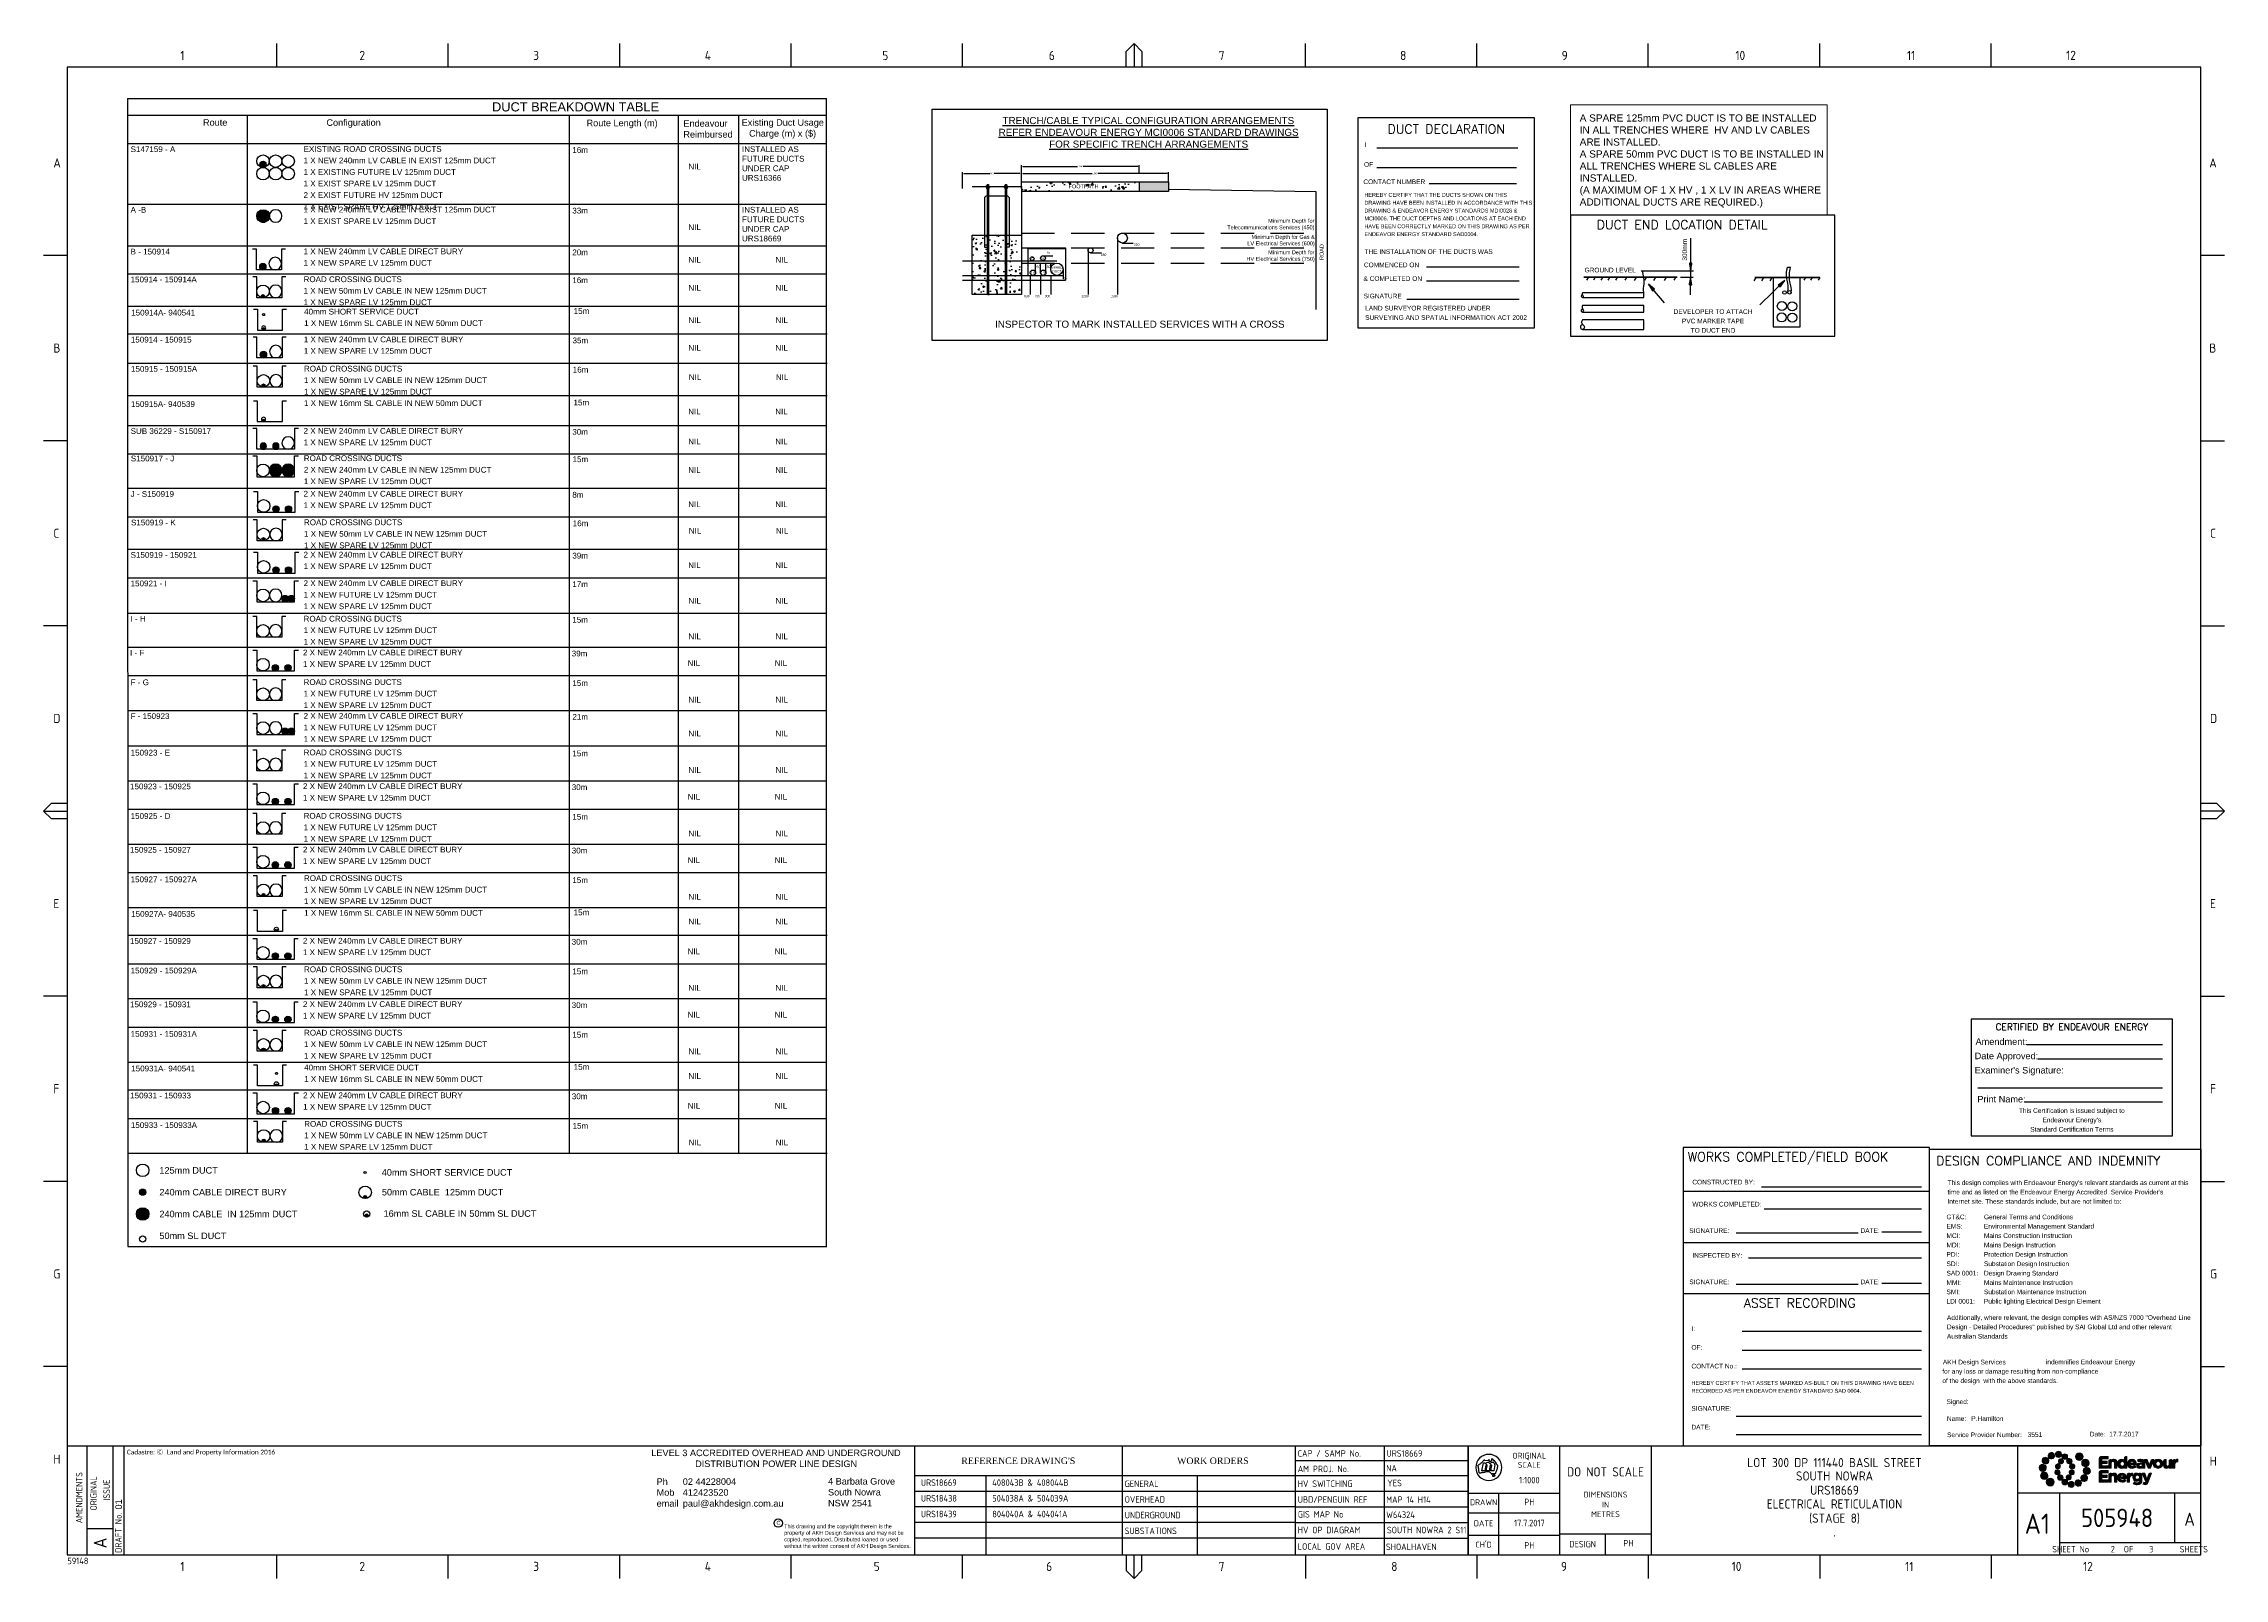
# Paper-space layout 'Retic2' of a CAD drawing. Header units: metres, sheet in millimetres. Extents: x -21 to 813, y -3 to 583.
import ezdxf
from ezdxf.enums import TextEntityAlignment as Align

# ---------------------------------------------------------------- set-up
doc = ezdxf.new("R2010")
doc.units = ezdxf.units.M
for name, pattern in [('Cable Exist UG', [8.2, 4, -1.2, 1.8, -1.2]), ('DASHED2', [9.525, 6.35, -3.175]), ('IE Trench LV', [6.5, 5, -1.5])]:
    doc.linetypes.add(name, pattern=pattern)
doc.layers.get('0').update_dxf_attribs({"color": 6})
for name, color, linetype in [('_User Miscellaneous1', 7, 'Continuous'), ('_User Miscellaneous2', 7, 'Continuous'), ('Duct_SP_NEW', 2, 'Continuous'), ('Notes', 7, 'Continuous'), ('SupportsUG_SP_EXT', 7, 'Continuous')]:
    doc.layers.add(name, color=color, linetype=linetype)
doc.styles.add('Elec', font='romand__.ttf')
doc.styles.add('iecISOCP', font='isocp.shx')
doc.styles.add('iecTimesNewRoman', font='times.ttf')
doc.styles.get("Standard").update_dxf_attribs({"font": 'arial.ttf'})
doc.linetypes.add('IE Trench HV', pattern='A,7,-0.2,["/",Standard,S=3,R=0,X=0.6,Y=-1.4],-2.5', length=9.7)
doc.dimstyles.get("Standard").update_dxf_attribs({"dimtxt": 0.18, "dimasz": 0.18, "dimexe": 0.18, "dimexo": 0.0625, "dimgap": 0.09, "dimtad": 0, "dimtih": 1, "dimtoh": 1, "dimdec": 4, "dimzin": 0, "dimdsep": 46, "dimtxsty": 'Standard', "dimcen": 0.09, "dimadec": 0, "dimazin": 0, "dimtfac": 1, "dimtdec": 4, "dimtofl": 0, "dimtmove": 0, "dimatfit": 3, "dimfxl": 1, "dimtolj": 1, "dimtzin": 0, "dimarcsym": 0})
pattern_1 = [(50, (307.261, 549.4545), (6.83193, -0.59772), [0.71438, -7.85813]), (355, (307.261, 549.4545), (-1.3216, 7.16462), [0.5715, -6.2865]), (100.451, (307.8305, 549.4047), (5.51034, 6.56688), [0.60713, -6.67838]), (46.184, (307.261, 551.3595), (10.16546, -1.5766), [1.0716, -11.7872]), (96.636, (308.108, 551.228), (8.9027, 9.2785), [0.9107, -10.0176]), (351.184, (307.261, 551.359), (8.9027, 9.2784), [0.85725, -9.42975]), (21, (308.2137, 550.883), (5.68556, -3.83496), [0.71438, -7.85813]), (326, (308.214, 550.883), (2.31758, 6.90705), [0.5715, -6.2865]), (71.4514, (308.6875, 550.5636), (8.0031, 3.0721), [0.60713, -6.67838]), (37.5, (307.2612, 549.4545), (0.11582, 3.170814), [0, -6.2103, 0, -6.38175, 0, -6.31031]), (7.5, (307.2612, 549.4545), (2.50574, 3.75677), [0, -3.63855, 0, -6.06742, 0, -2.40506]), (327.5, (305.137, 549.4545), (5.08465, -0.21483), [0, -2.38125, 0, -7.4295, 0, -9.85838]), (317.5, (304.1846, 549.4545), (5.55484, 0.9535), [0, -3.09563, 0, -4.93395, 0, -7.00088])]

# ---------------------------------------------------------------- blocks, each defined once
blk = doc.blocks.new('A$C30A46249')
at = {"color": 7, "lineweight": -3, "insert": (6.92, 4.97), "char_height": 1.79, "attachment_point": 7, "line_spacing_factor": 1.2}
blk.add_mtext('{\\fCalibri|b0|i0|c0|p34;\\C256;Cadastre: \\fMS Gothic|b0|i0|c128|p49;\\C250;\\c2236962;Ⓒ\\fMS Gothic|b0|i0|c0|p49; \\fCalibri|b0|i0|c0|p34;\\C256;Land and Property Information 2016}', dxfattribs=at)
blk = doc.blocks.new('EE_LOGO')
h = blk.add_hatch(color=7)
edge = h.paths.add_edge_path()
edge.add_spline(control_points=[(-25.34, 1.94), (-26.08, 1.98), (-26.72, 1.41), (-26.77, 0.66), (-26.81, -0.09), (-26.24, -0.72), (-25.49, -0.77), (-24.74, -0.81), (-24.1, -0.24), (-24.06, 0.51), (-24.02, 1.25), (-24.59, 1.89), (-25.34, 1.94)], knot_values=[0, 0, 0, 0, 1, 1, 1, 2, 2, 2, 3, 3, 3, 4, 4, 4, 4], degree=3, periodic=0)
h = blk.add_hatch(color=7)
edge = h.paths.add_edge_path()
edge.add_spline(control_points=[(-23.73, 4.46), (-24.34, 4.81), (-25.13, 4.61), (-25.49, 3.99), (-25.85, 3.38), (-25.64, 2.59), (-25.03, 2.23), (-24.41, 1.87), (-23.63, 2.08), (-23.27, 2.69), (-22.91, 3.31), (-23.12, 4.1), (-23.73, 4.46)], knot_values=[0, 0, 0, 0, 1, 1, 1, 2, 2, 2, 3, 3, 3, 4, 4, 4, 4], degree=3, periodic=0)
h = blk.add_hatch(color=7)
edge = h.paths.add_edge_path()
edge.add_spline(control_points=[(-21.12, 5.87), (-21.48, 6.44), (-22.24, 6.61), (-22.81, 6.24), (-23.37, 5.88), (-23.54, 5.12), (-23.17, 4.55), (-22.81, 3.98), (-22.05, 3.82), (-21.48, 4.19), (-20.92, 4.55), (-20.75, 5.31), (-21.12, 5.87)], knot_values=[0, 0, 0, 0, 1, 1, 1, 2, 2, 2, 3, 3, 3, 4, 4, 4, 4], degree=3, periodic=0)
h = blk.add_hatch(color=7)
edge = h.paths.add_edge_path()
edge.add_spline(control_points=[(-19.43, 2.06), (-19.94, 2.17), (-20.44, 1.84), (-20.55, 1.33), (-20.66, 0.82), (-20.34, 0.32), (-19.83, 0.21), (-19.32, 0.1), (-18.81, 0.42), (-18.71, 0.93), (-18.59, 1.44), (-18.92, 1.95), (-19.43, 2.06)], knot_values=[0, 0, 0, 0, 1, 1, 1, 2, 2, 2, 3, 3, 3, 4, 4, 4, 4], degree=3, periodic=0)
h = blk.add_hatch(color=7)
edge = h.paths.add_edge_path()
edge.add_spline(control_points=[(-18.27, 5.87), (-18.34, 6.5), (-18.91, 6.97), (-19.54, 6.9), (-20.18, 6.84), (-20.65, 6.27), (-20.58, 5.63), (-20.52, 4.99), (-19.95, 4.53), (-19.31, 4.59), (-18.67, 4.66), (-18.21, 5.23), (-18.27, 5.87)], knot_values=[0, 0, 0, 0, 1, 1, 1, 2, 2, 2, 3, 3, 3, 4, 4, 4, 4], degree=3, periodic=0)
h = blk.add_hatch(color=7)
edge = h.paths.add_edge_path()
edge.add_spline(control_points=[(-15.91, 4.86), (-15.91, 4.26), (-16.4, 3.77), (-17, 3.77), (-17.6, 3.77), (-18.08, 4.26), (-18.08, 4.86), (-18.08, 5.46), (-17.6, 5.95), (-17, 5.95), (-16.4, 5.95), (-15.91, 5.46), (-15.91, 4.86)], knot_values=[0, 0, 0, 0, 1, 1, 1, 2, 2, 2, 3, 3, 3, 4, 4, 4, 4], degree=3, periodic=0)
edge = h.paths.add_edge_path()
edge.add_spline(control_points=[(-18.29, 3.97), (-18.8, 4.08), (-19.3, 3.76), (-19.41, 3.25), (-19.52, 2.74), (-19.2, 2.23), (-18.69, 2.12), (-18.18, 2.01), (-17.67, 2.33), (-17.56, 2.84), (-17.45, 3.35), (-17.78, 3.86), (-18.29, 3.97)], knot_values=[0, 0, 0, 0, 1, 1, 1, 2, 2, 2, 3, 3, 3, 4, 4, 4, 4], degree=3, periodic=0)
h = blk.add_hatch(color=7)
edge = h.paths.add_edge_path()
edge.add_spline(control_points=[(-14.59, 2.36), (-14.16, 2.75), (-14.12, 3.41), (-14.51, 3.84), (-14.89, 4.27), (-15.55, 4.31), (-15.99, 3.93), (-16.42, 3.54), (-16.46, 2.88), (-16.07, 2.45), (-15.69, 2.01), (-15.02, 1.98), (-14.59, 2.36)], knot_values=[0, 0, 0, 0, 1, 1, 1, 2, 2, 2, 3, 3, 3, 4, 4, 4, 4], degree=3, periodic=0)
edge = h.paths.add_edge_path()
edge.add_spline(control_points=[(-15.91, 4.86), (-15.91, 4.26), (-16.4, 3.77), (-17, 3.77), (-17.6, 3.77), (-18.08, 4.26), (-18.08, 4.86), (-18.08, 5.46), (-17.6, 5.95), (-17, 5.95), (-16.4, 5.95), (-15.91, 5.46), (-15.91, 4.86)], knot_values=[0, 0, 0, 0, 1, 1, 1, 2, 2, 2, 3, 3, 3, 4, 4, 4, 4], degree=3, periodic=0)
h = blk.add_hatch(color=7)
edge = h.paths.add_edge_path()
edge.add_spline(control_points=[(-15.91, 4.86), (-15.91, 4.26), (-16.4, 3.77), (-17, 3.77), (-17.6, 3.77), (-18.08, 4.26), (-18.08, 4.86), (-18.08, 5.46), (-17.6, 5.95), (-17, 5.95), (-16.4, 5.95), (-15.91, 5.46), (-15.91, 4.86)], knot_values=[0, 0, 0, 0, 1, 1, 1, 2, 2, 2, 3, 3, 3, 4, 4, 4, 4], degree=3, periodic=0)
edge = h.paths.add_edge_path(flags=16)
edge.add_spline(control_points=[(-15.91, 4.86), (-15.91, 4.26), (-16.4, 3.77), (-17, 3.77), (-17.6, 3.77), (-18.08, 4.26), (-18.08, 4.86), (-18.08, 5.46), (-17.6, 5.95), (-17, 5.95), (-16.4, 5.95), (-15.91, 5.46), (-15.91, 4.86)], knot_values=[0, 0, 0, 0, 1, 1, 1, 2, 2, 2, 3, 3, 3, 4, 4, 4, 4], degree=3, periodic=0)
h = blk.add_hatch(color=7)
edge = h.paths.add_edge_path()
edge.add_spline(control_points=[(-13.94, 0.18), (-13.41, 0.32), (-13.09, 0.87), (-13.23, 1.4), (-13.37, 1.93), (-13.92, 2.25), (-14.45, 2.11), (-14.98, 1.97), (-15.3, 1.42), (-15.16, 0.89), (-15.02, 0.36), (-14.47, 0.04), (-13.94, 0.18)], knot_values=[0, 0, 0, 0, 1, 1, 1, 2, 2, 2, 3, 3, 3, 4, 4, 4, 4], degree=3, periodic=0)
h = blk.add_hatch(color=7)
edge = h.paths.add_edge_path()
edge.add_spline(control_points=[(-9.93, 4.86), (-9.93, 4.03), (-10.61, 3.35), (-11.44, 3.35), (-12.28, 3.35), (-12.95, 4.03), (-12.95, 4.86), (-12.95, 5.69), (-12.28, 6.37), (-11.44, 6.37), (-10.61, 6.37), (-9.93, 5.69), (-9.93, 4.86)], knot_values=[0, 0, 0, 0, 1, 1, 1, 2, 2, 2, 3, 3, 3, 4, 4, 4, 4], degree=3, periodic=0)
h = blk.add_hatch(color=7)
edge = h.paths.add_edge_path()
edge.add_spline(control_points=[(-8.55, 1.13), (-7.83, 1.45), (-7.5, 2.29), (-7.82, 3.01), (-8.14, 3.73), (-8.98, 4.06), (-9.7, 3.74), (-10.42, 3.42), (-10.75, 2.58), (-10.43, 1.86), (-10.11, 1.14), (-9.27, 0.81), (-8.55, 1.13)], knot_values=[0, 0, 0, 0, 1, 1, 1, 2, 2, 2, 3, 3, 3, 4, 4, 4, 4], degree=3, periodic=0)
h = blk.add_hatch(color=7)
edge = h.paths.add_edge_path()
edge.add_spline(control_points=[(-8.66, -1.92), (-7.91, -1.96), (-7.27, -1.39), (-7.23, -0.64), (-7.19, 0.1), (-7.76, 0.74), (-8.51, 0.78), (-9.25, 0.83), (-9.89, 0.26), (-9.94, -0.49), (-9.98, -1.24), (-9.41, -1.88), (-8.66, -1.92)], knot_values=[0, 0, 0, 0, 1, 1, 1, 2, 2, 2, 3, 3, 3, 4, 4, 4, 4], degree=3, periodic=0)
h = blk.add_hatch(color=7)
edge = h.paths.add_edge_path()
edge.add_spline(control_points=[(-3.85, 0.44), (-3.85, 0.44), (-3.85, 4.25), (-3.85, 4.3), (-3.85, 4.35), (-3.85, 4.86), (-3.29, 4.86), (-2.74, 4.86), (-0.49, 4.86), (-0.49, 4.86), (-0.49, 4.86), (-0.49, 4), (-0.49, 4), (-0.49, 4), (-2.89, 4), (-2.89, 4), (-2.89, 4), (-2.89, 3.1), (-2.89, 3.1), (-2.89, 3.1), (-0.8, 3.1), (-0.8, 3.1), (-0.8, 3.1), (-0.8, 2.23), (-0.8, 2.23), (-0.8, 2.23), (-2.89, 2.23), (-2.89, 2.23), (-2.89, 2.23), (-2.89, 1.31), (-2.89, 1.31), (-2.89, 1.31), (-0.49, 1.31), (-0.49, 1.31), (-0.49, 1.31), (-0.49, 0.44), (-0.49, 0.44), (-0.49, 0.44), (-3.85, 0.44), (-3.85, 0.44)], knot_values=[0, 0, 0, 0, 1, 1, 1, 2, 2, 2, 3, 3, 3, 4, 4, 4, 5, 5, 5, 6, 6, 6, 7, 7, 7, 8, 8, 8, 9, 9, 9, 10, 10, 10, 11, 11, 11, 12, 12, 12, 13, 13, 13, 13], degree=3, periodic=0)
h = blk.add_hatch(color=7)
edge = h.paths.add_edge_path()
edge.add_spline(control_points=[(1.94, 0.44), (1.94, 0.44), (1.94, 2.33), (1.94, 2.33), (1.94, 2.78), (1.73, 3.02), (1.36, 3.02), (1, 3.02), (0.76, 2.78), (0.76, 2.33), (0.76, 2.33), (0.76, 0.44), (0.76, 0.44), (0.76, 0.44), (-0.2, 0.44), (-0.2, 0.44), (-0.2, 0.44), (-0.2, 3.21), (-0.2, 3.27), (-0.2, 3.33), (-0.2, 3.82), (0.36, 3.82), (0.76, 3.82), (0.76, 3.82), (0.76, 3.82), (0.76, 3.82), (0.76, 3.35), (0.76, 3.35), (0.98, 3.63), (1.27, 3.89), (1.75, 3.89), (2.48, 3.89), (2.9, 3.41), (2.9, 2.63), (2.9, 2.63), (2.9, 0.44), (2.9, 0.44), (2.9, 0.44), (1.94, 0.44), (1.94, 0.44)], knot_values=[0, 0, 0, 0, 1, 1, 1, 2, 2, 2, 3, 3, 3, 4, 4, 4, 5, 5, 5, 6, 6, 6, 7, 7, 7, 8, 8, 8, 9, 9, 9, 10, 10, 10, 11, 11, 11, 12, 12, 12, 13, 13, 13, 13], degree=3, periodic=0)
h = blk.add_hatch(color=7)
edge = h.paths.add_edge_path(flags=16)
edge.add_spline(control_points=[(5.8, 2.13), (5.8, 2.69), (5.43, 3.07), (4.98, 3.07), (4.53, 3.07), (4.15, 2.7), (4.15, 2.13), (4.15, 2.13), (4.15, 2.12), (4.15, 2.12), (4.15, 1.56), (4.53, 1.19), (4.98, 1.19), (5.43, 1.19), (5.8, 1.56), (5.8, 2.12), (5.8, 2.12), (5.8, 2.13), (5.8, 2.13)], knot_values=[0, 0, 0, 0, 1, 1, 1, 2, 2, 2, 3, 3, 3, 4, 4, 4, 5, 5, 5, 6, 6, 6, 6], degree=3, periodic=0)
edge = h.paths.add_edge_path()
edge.add_spline(control_points=[(5.79, 0.44), (5.79, 0.44), (5.79, 0.92), (5.79, 0.92), (5.55, 0.6), (5.23, 0.37), (4.73, 0.37), (3.94, 0.37), (3.19, 0.99), (3.19, 2.12), (3.19, 2.12), (3.19, 2.13), (3.19, 2.13), (3.19, 3.26), (3.93, 3.88), (4.73, 3.88), (5.24, 3.88), (5.56, 3.65), (5.79, 3.38), (5.79, 3.38), (5.79, 4.27), (5.79, 4.3), (5.79, 4.34), (5.79, 4.86), (6.34, 4.86), (6.73, 4.86), (6.75, 4.86), (6.75, 4.86), (6.75, 4.86), (6.75, 0.44), (6.75, 0.44), (6.75, 0.44), (5.79, 0.44), (5.79, 0.44)], knot_values=[0, 0, 0, 0, 1, 1, 1, 2, 2, 2, 3, 3, 3, 4, 4, 4, 5, 5, 5, 6, 6, 6, 7, 7, 7, 8, 8, 8, 9, 9, 9, 10, 10, 10, 11, 11, 11, 11], degree=3, periodic=0)
h = blk.add_hatch(color=7)
edge = h.paths.add_edge_path()
edge.add_spline(control_points=[(8.69, 3.89), (7.7, 3.89), (7.01, 3.09), (7.01, 2.13), (7.01, 2.13), (7.01, 2.12), (7.01, 2.12), (7.01, 1.08), (7.77, 0.37), (8.78, 0.37), (9.39, 0.37), (9.85, 0.61), (10.16, 1), (10.16, 1), (9.62, 1.48), (9.62, 1.48), (9.35, 1.24), (9.12, 1.14), (8.79, 1.14), (8.33, 1.13), (8, 1.49), (7.95, 1.86), (7.91, 2.18), (7.93, 2.29), (7.95, 2.43), (8.02, 2.85), (8.29, 3.12), (8.69, 3.12), (9.09, 3.12), (9.34, 2.83), (9.4, 2.4), (9.4, 2.4), (8.14, 2.4), (8.14, 2.4), (8.14, 2.4), (8.12, 1.8), (8.64, 1.8), (9.17, 1.8), (10.32, 1.8), (10.32, 1.8), (10.33, 1.89), (10.34, 1.95), (10.34, 2.04), (10.34, 2.04), (10.34, 2.05), (10.34, 2.05), (10.34, 3.01), (9.82, 3.89), (8.69, 3.89)], knot_values=[0, 0, 0, 0, 1, 1, 1, 2, 2, 2, 3, 3, 3, 4, 4, 4, 5, 5, 5, 6, 6, 6, 7, 7, 7, 8, 8, 8, 9, 9, 9, 10, 10, 10, 11, 11, 11, 12, 12, 12, 13, 13, 13, 14, 14, 14, 15, 15, 15, 16, 16, 16, 16], degree=3, periodic=0)
h = blk.add_hatch(color=7)
edge = h.paths.add_edge_path(flags=16)
edge.add_spline(control_points=[(12.69, 1.8), (12.53, 1.88), (12.31, 1.93), (12.08, 1.93), (11.67, 1.93), (11.42, 1.77), (11.42, 1.46), (11.42, 1.46), (11.42, 1.45), (11.42, 1.45), (11.42, 1.19), (11.63, 1.04), (11.94, 1.04), (12.39, 1.04), (12.69, 1.29), (12.69, 1.63), (12.69, 1.63), (12.69, 1.8), (12.69, 1.8)], knot_values=[0, 0, 0, 0, 1, 1, 1, 2, 2, 2, 3, 3, 3, 4, 4, 4, 5, 5, 5, 6, 6, 6, 6], degree=3, periodic=0)
edge = h.paths.add_edge_path()
edge.add_spline(control_points=[(12.67, 0.44), (12.67, 0.44), (12.67, 0.81), (12.67, 0.81), (12.44, 0.55), (12.12, 0.38), (11.65, 0.38), (11.01, 0.38), (10.49, 0.74), (10.49, 1.41), (10.49, 1.41), (10.49, 1.42), (10.49, 1.42), (10.49, 2.16), (11.05, 2.5), (11.85, 2.5), (12.19, 2.5), (12.44, 2.45), (12.68, 2.37), (12.68, 2.37), (12.68, 2.42), (12.68, 2.42), (12.68, 2.82), (12.43, 3.07), (11.95, 3.07), (11.59, 3.07), (11.33, 3), (11.02, 2.89), (11.02, 2.89), (10.78, 3.62), (10.78, 3.62), (11.15, 3.78), (11.52, 3.89), (12.09, 3.89), (13.14, 3.89), (13.6, 3.35), (13.6, 2.43), (13.6, 2.43), (13.6, 0.44), (13.6, 0.44), (13.6, 0.44), (12.67, 0.44), (12.67, 0.44)], knot_values=[0, 0, 0, 0, 1, 1, 1, 2, 2, 2, 3, 3, 3, 4, 4, 4, 5, 5, 5, 6, 6, 6, 7, 7, 7, 8, 8, 8, 9, 9, 9, 10, 10, 10, 11, 11, 11, 12, 12, 12, 13, 13, 13, 14, 14, 14, 14], degree=3, periodic=0)
h = blk.add_hatch(color=7)
edge = h.paths.add_edge_path()
edge.add_spline(control_points=[(15.71, 0.44), (15.71, 0.44), (14.84, 0.44), (14.84, 0.44), (14.84, 0.44), (13.51, 3.83), (13.51, 3.83), (13.51, 3.83), (14.53, 3.83), (14.53, 3.83), (14.53, 3.83), (15.28, 1.58), (15.28, 1.58), (15.28, 1.58), (15.86, 3.3), (15.86, 3.3), (15.86, 3.3), (16.02, 3.83), (16.4, 3.83), (16.78, 3.83), (17.04, 3.83), (17.04, 3.83), (17.04, 3.83), (15.71, 0.44), (15.71, 0.44)], knot_values=[0, 0, 0, 0, 1, 1, 1, 2, 2, 2, 3, 3, 3, 4, 4, 4, 5, 5, 5, 6, 6, 6, 7, 7, 7, 8, 8, 8, 8], degree=3, periodic=0)
h = blk.add_hatch(color=7)
edge = h.paths.add_edge_path(flags=16)
edge.add_spline(control_points=[(19.52, 2.16), (19.52, 2.66), (19.16, 3.09), (18.63, 3.09), (18.08, 3.09), (17.75, 2.67), (17.75, 2.17), (17.75, 2.17), (17.75, 2.16), (17.75, 2.16), (17.75, 1.66), (18.11, 1.22), (18.64, 1.22), (19.19, 1.22), (19.52, 1.65), (19.52, 2.15), (19.52, 2.15), (19.52, 2.16), (19.52, 2.16)], knot_values=[0, 0, 0, 0, 1, 1, 1, 2, 2, 2, 3, 3, 3, 4, 4, 4, 5, 5, 5, 6, 6, 6, 6], degree=3, periodic=0)
edge = h.paths.add_edge_path()
edge.add_spline(control_points=[(18.63, 0.4), (17.58, 0.4), (16.8, 1.17), (16.8, 2.15), (16.8, 2.15), (16.8, 2.16), (16.8, 2.16), (16.8, 3.13), (17.59, 3.92), (18.64, 3.92), (19.69, 3.92), (20.46, 3.14), (20.46, 2.17), (20.46, 2.17), (20.46, 2.16), (20.46, 2.16), (20.46, 1.19), (19.68, 0.4), (18.63, 0.4)], knot_values=[0, 0, 0, 0, 1, 1, 1, 2, 2, 2, 3, 3, 3, 4, 4, 4, 5, 5, 5, 6, 6, 6, 6], degree=3, periodic=0)
h = blk.add_hatch(color=7)
edge = h.paths.add_edge_path()
edge.add_spline(control_points=[(22.86, 0.44), (22.86, 0.44), (22.86, 0.92), (22.86, 0.92), (22.64, 0.64), (22.36, 0.38), (21.87, 0.38), (21.15, 0.38), (20.72, 0.86), (20.72, 1.63), (20.72, 1.63), (20.72, 3.22), (20.72, 3.27), (20.72, 3.32), (20.72, 3.82), (21.28, 3.82), (21.68, 3.82), (21.68, 3.82), (21.68, 3.82), (21.68, 3.82), (21.68, 1.94), (21.68, 1.94), (21.68, 1.48), (21.9, 1.25), (22.26, 1.25), (22.63, 1.25), (22.86, 1.48), (22.86, 1.94), (22.86, 1.94), (22.86, 3.2), (22.86, 3.27), (22.86, 3.34), (22.87, 3.82), (23.42, 3.82), (23.82, 3.82), (23.82, 3.82), (23.82, 3.82), (23.82, 3.82), (23.82, 0.44), (23.82, 0.44), (23.82, 0.44), (22.86, 0.44), (22.86, 0.44)], knot_values=[0, 0, 0, 0, 1, 1, 1, 2, 2, 2, 3, 3, 3, 4, 4, 4, 5, 5, 5, 6, 6, 6, 7, 7, 7, 8, 8, 8, 9, 9, 9, 10, 10, 10, 11, 11, 11, 12, 12, 12, 13, 13, 13, 14, 14, 14, 14], degree=3, periodic=0)
h = blk.add_hatch(color=7)
edge = h.paths.add_edge_path()
edge.add_spline(control_points=[(26.09, 2.88), (25.46, 2.88), (25.06, 2.5), (25.06, 1.69), (25.06, 1.69), (25.06, 0.44), (25.06, 0.44), (25.06, 0.44), (24.1, 0.44), (24.1, 0.44), (24.1, 0.44), (24.1, 3.24), (24.1, 3.27), (24.1, 3.3), (24.1, 3.83), (24.66, 3.83), (25.22, 3.83), (25.06, 3.83), (25.06, 3.83), (25.06, 3.83), (25.06, 3.14), (25.06, 3.14), (25.26, 3.61), (25.58, 3.91), (26.14, 3.89), (26.14, 3.89), (26.14, 2.88), (26.14, 2.88), (26.14, 2.88), (26.09, 2.88), (26.09, 2.88)], knot_values=[0, 0, 0, 0, 1, 1, 1, 2, 2, 2, 3, 3, 3, 4, 4, 4, 5, 5, 5, 6, 6, 6, 7, 7, 7, 8, 8, 8, 9, 9, 9, 10, 10, 10, 10], degree=3, periodic=0)
h = blk.add_hatch(color=7)
edge = h.paths.add_edge_path()
edge.add_spline(control_points=[(-25.45, -1.11), (-26.17, -1.43), (-26.5, -2.27), (-26.18, -2.99), (-25.86, -3.71), (-25.02, -4.04), (-24.3, -3.72), (-23.58, -3.4), (-23.25, -2.56), (-23.57, -1.84), (-23.88, -1.12), (-24.72, -0.79), (-25.45, -1.11)], knot_values=[0, 0, 0, 0, 1, 1, 1, 2, 2, 2, 3, 3, 3, 4, 4, 4, 4], degree=3, periodic=0)
h = blk.add_hatch(color=7)
edge = h.paths.add_edge_path()
edge.add_spline(control_points=[(-24.06, -4.84), (-24.06, -4.01), (-23.39, -3.33), (-22.55, -3.33), (-21.72, -3.33), (-21.04, -4.01), (-21.04, -4.84), (-21.04, -5.68), (-21.72, -6.35), (-22.55, -6.35), (-23.39, -6.35), (-24.06, -5.68), (-24.06, -4.84)], knot_values=[0, 0, 0, 0, 1, 1, 1, 2, 2, 2, 3, 3, 3, 4, 4, 4, 4], degree=3, periodic=0)
h = blk.add_hatch(color=7)
edge = h.paths.add_edge_path()
edge.add_spline(control_points=[(-20.06, -0.16), (-20.59, -0.3), (-20.9, -0.85), (-20.76, -1.38), (-20.63, -1.91), (-20.08, -2.23), (-19.55, -2.09), (-19.02, -1.95), (-18.7, -1.4), (-18.84, -0.87), (-18.98, -0.34), (-19.52, -0.02), (-20.06, -0.16)], knot_values=[0, 0, 0, 0, 1, 1, 1, 2, 2, 2, 3, 3, 3, 4, 4, 4, 4], degree=3, periodic=0)
h = blk.add_hatch(color=7)
edge = h.paths.add_edge_path()
edge.add_spline(control_points=[(-19.41, -2.34), (-19.84, -2.73), (-19.88, -3.39), (-19.49, -3.82), (-19.1, -4.26), (-18.44, -4.29), (-18.01, -3.91), (-17.58, -3.52), (-17.54, -2.86), (-17.93, -2.43), (-18.31, -2), (-18.97, -1.96), (-19.41, -2.34)], knot_values=[0, 0, 0, 0, 1, 1, 1, 2, 2, 2, 3, 3, 3, 4, 4, 4, 4], degree=3, periodic=0)
h = blk.add_hatch(color=7)
edge = h.paths.add_edge_path()
edge.add_spline(control_points=[(-18.08, -4.84), (-18.08, -4.24), (-17.6, -3.76), (-17, -3.76), (-16.4, -3.76), (-15.91, -4.24), (-15.91, -4.84), (-15.91, -5.44), (-16.4, -5.93), (-17, -5.93), (-17.6, -5.93), (-18.08, -5.44), (-18.08, -4.84)], knot_values=[0, 0, 0, 0, 1, 1, 1, 2, 2, 2, 3, 3, 3, 4, 4, 4, 4], degree=3, periodic=0)
h = blk.add_hatch(color=7)
edge = h.paths.add_edge_path()
edge.add_spline(control_points=[(-15.71, -3.95), (-15.2, -4.06), (-14.69, -3.74), (-14.58, -3.23), (-14.47, -2.72), (-14.8, -2.21), (-15.31, -2.1), (-15.82, -1.99), (-16.32, -2.32), (-16.43, -2.83), (-16.54, -3.34), (-16.22, -3.84), (-15.71, -3.95)], knot_values=[0, 0, 0, 0, 1, 1, 1, 2, 2, 2, 3, 3, 3, 4, 4, 4, 4], degree=3, periodic=0)
h = blk.add_hatch(color=7)
edge = h.paths.add_edge_path()
edge.add_spline(control_points=[(-15.72, -5.85), (-15.66, -6.49), (-15.09, -6.95), (-14.45, -6.89), (-13.81, -6.82), (-13.35, -6.25), (-13.41, -5.62), (-13.48, -4.98), (-14.05, -4.51), (-14.68, -4.58), (-15.33, -4.64), (-15.79, -5.21), (-15.72, -5.85)], knot_values=[0, 0, 0, 0, 1, 1, 1, 2, 2, 2, 3, 3, 3, 4, 4, 4, 4], degree=3, periodic=0)
h = blk.add_hatch(color=7)
edge = h.paths.add_edge_path()
edge.add_spline(control_points=[(-14.57, -2.04), (-14.06, -2.15), (-13.55, -1.83), (-13.44, -1.32), (-13.33, -0.81), (-13.66, -0.3), (-14.17, -0.19), (-14.68, -0.08), (-15.18, -0.4), (-15.29, -0.92), (-15.4, -1.43), (-15.08, -1.93), (-14.57, -2.04)], knot_values=[0, 0, 0, 0, 1, 1, 1, 2, 2, 2, 3, 3, 3, 4, 4, 4, 4], degree=3, periodic=0)
h = blk.add_hatch(color=7)
edge = h.paths.add_edge_path()
edge.add_spline(control_points=[(-12.88, -5.86), (-12.52, -6.43), (-11.76, -6.59), (-11.19, -6.23), (-10.62, -5.86), (-10.46, -5.1), (-10.82, -4.53), (-11.19, -3.97), (-11.95, -3.8), (-12.51, -4.17), (-13.08, -4.53), (-13.25, -5.29), (-12.88, -5.86)], knot_values=[0, 0, 0, 0, 1, 1, 1, 2, 2, 2, 3, 3, 3, 4, 4, 4, 4], degree=3, periodic=0)
h = blk.add_hatch(color=7)
edge = h.paths.add_edge_path()
edge.add_spline(control_points=[(-10.27, -4.44), (-9.65, -4.79), (-8.86, -4.59), (-8.51, -3.97), (-8.15, -3.36), (-8.36, -2.57), (-8.97, -2.22), (-9.58, -1.86), (-10.37, -2.06), (-10.73, -2.68), (-11.09, -3.29), (-10.88, -4.08), (-10.27, -4.44)], knot_values=[0, 0, 0, 0, 1, 1, 1, 2, 2, 2, 3, 3, 3, 4, 4, 4, 4], degree=3, periodic=0)
h = blk.add_hatch(color=7)
edge = h.paths.add_edge_path()
edge.add_spline(control_points=[(-3.85, -4.84), (-3.85, -4.84), (-3.85, -1.03), (-3.85, -0.98), (-3.85, -0.94), (-3.85, -0.42), (-3.29, -0.42), (-2.74, -0.42), (-0.49, -0.42), (-0.49, -0.42), (-0.49, -0.42), (-0.49, -1.29), (-0.49, -1.29), (-0.49, -1.29), (-2.89, -1.29), (-2.89, -1.29), (-2.89, -1.29), (-2.89, -2.19), (-2.89, -2.19), (-2.89, -2.19), (-0.8, -2.19), (-0.8, -2.19), (-0.8, -2.19), (-0.8, -3.05), (-0.8, -3.05), (-0.8, -3.05), (-2.89, -3.05), (-2.89, -3.05), (-2.89, -3.05), (-2.89, -3.98), (-2.89, -3.98), (-2.89, -3.98), (-0.49, -3.98), (-0.49, -3.98), (-0.49, -3.98), (-0.49, -4.84), (-0.49, -4.84), (-0.49, -4.84), (-3.85, -4.84), (-3.85, -4.84)], knot_values=[0, 0, 0, 0, 1, 1, 1, 2, 2, 2, 3, 3, 3, 4, 4, 4, 5, 5, 5, 6, 6, 6, 7, 7, 7, 8, 8, 8, 9, 9, 9, 10, 10, 10, 11, 11, 11, 12, 12, 12, 13, 13, 13, 13], degree=3, periodic=0)
h = blk.add_hatch(color=7)
edge = h.paths.add_edge_path()
edge.add_spline(control_points=[(1.94, -4.84), (1.94, -4.84), (1.94, -2.96), (1.94, -2.96), (1.94, -2.5), (1.73, -2.27), (1.36, -2.27), (1, -2.27), (0.76, -2.5), (0.76, -2.96), (0.76, -2.96), (0.76, -4.84), (0.76, -4.84), (0.76, -4.84), (-0.2, -4.84), (-0.2, -4.84), (-0.2, -4.84), (-0.2, -2.07), (-0.2, -2.01), (-0.2, -1.96), (-0.2, -1.46), (0.36, -1.46), (0.76, -1.46), (0.76, -1.46), (0.76, -1.46), (0.76, -1.46), (0.76, -1.94), (0.76, -1.94), (0.98, -1.65), (1.27, -1.4), (1.75, -1.4), (2.48, -1.4), (2.9, -1.88), (2.9, -2.65), (2.9, -2.65), (2.9, -4.84), (2.9, -4.84), (2.9, -4.84), (1.94, -4.84), (1.94, -4.84)], knot_values=[0, 0, 0, 0, 1, 1, 1, 2, 2, 2, 3, 3, 3, 4, 4, 4, 5, 5, 5, 6, 6, 6, 7, 7, 7, 8, 8, 8, 9, 9, 9, 10, 10, 10, 11, 11, 11, 12, 12, 12, 13, 13, 13, 13], degree=3, periodic=0)
h = blk.add_hatch(color=7)
edge = h.paths.add_edge_path()
edge.add_spline(control_points=[(4.87, -1.4), (3.88, -1.4), (3.19, -2.19), (3.19, -3.16), (3.19, -3.16), (3.19, -3.17), (3.19, -3.17), (3.19, -4.21), (3.94, -4.92), (4.96, -4.92), (5.57, -4.92), (6.03, -4.68), (6.34, -4.29), (6.34, -4.29), (5.79, -3.8), (5.79, -3.8), (5.53, -4.05), (5.29, -4.14), (4.97, -4.15), (4.51, -4.16), (4.18, -3.79), (4.13, -3.42), (4.09, -3.1), (4.11, -3), (4.13, -2.86), (4.2, -2.44), (4.47, -2.17), (4.87, -2.17), (5.27, -2.17), (5.52, -2.46), (5.58, -2.89), (5.58, -2.89), (4.32, -2.89), (4.32, -2.89), (4.32, -2.89), (4.29, -3.49), (4.82, -3.49), (5.35, -3.49), (6.5, -3.49), (6.5, -3.49), (6.51, -3.4), (6.51, -3.34), (6.51, -3.25), (6.51, -3.25), (6.51, -3.23), (6.51, -3.23), (6.51, -2.27), (6, -1.4), (4.87, -1.4)], knot_values=[0, 0, 0, 0, 1, 1, 1, 2, 2, 2, 3, 3, 3, 4, 4, 4, 5, 5, 5, 6, 6, 6, 7, 7, 7, 8, 8, 8, 9, 9, 9, 10, 10, 10, 11, 11, 11, 12, 12, 12, 13, 13, 13, 14, 14, 14, 15, 15, 15, 16, 16, 16, 16], degree=3, periodic=0)
h = blk.add_hatch(color=7)
edge = h.paths.add_edge_path()
edge.add_spline(control_points=[(8.77, -2.4), (8.13, -2.4), (7.74, -2.79), (7.74, -3.6), (7.74, -3.6), (7.74, -4.85), (7.74, -4.85), (7.74, -4.85), (6.78, -4.85), (6.78, -4.85), (6.78, -4.85), (6.78, -2.05), (6.78, -2.02), (6.78, -1.99), (6.77, -1.46), (7.33, -1.46), (7.74, -1.46), (7.74, -1.46), (7.74, -1.46), (7.74, -1.46), (7.74, -2.15), (7.74, -2.15), (7.93, -1.68), (8.25, -1.37), (8.82, -1.4), (8.82, -1.4), (8.82, -2.4), (8.82, -2.4), (8.82, -2.4), (8.77, -2.4), (8.77, -2.4)], knot_values=[0, 0, 0, 0, 1, 1, 1, 2, 2, 2, 3, 3, 3, 4, 4, 4, 5, 5, 5, 6, 6, 6, 7, 7, 7, 8, 8, 8, 9, 9, 9, 10, 10, 10, 10], degree=3, periodic=0)
h = blk.add_hatch(color=7)
edge = h.paths.add_edge_path(flags=16)
edge.add_spline(control_points=[(11.56, -2.97), (11.56, -2.51), (11.2, -2.19), (10.73, -2.19), (10.26, -2.19), (9.91, -2.51), (9.91, -2.97), (9.91, -2.97), (9.91, -2.99), (9.91, -2.99), (9.91, -3.45), (10.26, -3.77), (10.73, -3.77), (11.2, -3.77), (11.56, -3.45), (11.56, -2.99), (11.56, -2.99), (11.56, -2.97), (11.56, -2.97)], knot_values=[0, 0, 0, 0, 1, 1, 1, 2, 2, 2, 3, 3, 3, 4, 4, 4, 5, 5, 5, 6, 6, 6, 6], degree=3, periodic=0)
edge = h.paths.add_edge_path()
edge.add_spline(control_points=[(10.62, -5.87), (10.07, -5.87), (9.55, -5.74), (9.12, -5.51), (9.12, -5.51), (9.45, -4.79), (9.45, -4.79), (9.8, -4.99), (10.14, -5.1), (10.59, -5.1), (11.25, -5.1), (11.56, -4.79), (11.56, -4.18), (11.56, -4.18), (11.56, -4.02), (11.56, -4.02), (11.27, -4.36), (10.96, -4.57), (10.45, -4.57), (9.66, -4.57), (8.95, -3.99), (8.95, -2.99), (8.95, -2.99), (8.95, -2.97), (8.95, -2.97), (8.95, -1.96), (9.68, -1.4), (10.45, -1.4), (10.98, -1.4), (11.29, -1.62), (11.54, -1.9), (11.54, -1.9), (11.54, -1.46), (11.54, -1.46), (11.54, -1.46), (11.54, -1.46), (11.95, -1.46), (12.51, -1.46), (12.5, -2.02), (12.5, -2.02), (12.5, -2.02), (12.5, -4.08), (12.5, -4.08), (12.5, -5.36), (11.87, -5.87), (10.62, -5.87)], knot_values=[0, 0, 0, 0, 1, 1, 1, 2, 2, 2, 3, 3, 3, 4, 4, 4, 5, 5, 5, 6, 6, 6, 7, 7, 7, 8, 8, 8, 9, 9, 9, 10, 10, 10, 11, 11, 11, 12, 12, 12, 13, 13, 13, 14, 14, 14, 15, 15, 15, 15], degree=3, periodic=0)
h = blk.add_hatch(color=7)
edge = h.paths.add_edge_path()
edge.add_spline(control_points=[(14.84, -4.92), (14.58, -5.61), (14.31, -5.87), (13.73, -5.87), (13.38, -5.87), (13.13, -5.78), (12.88, -5.64), (12.88, -5.64), (13.2, -4.94), (13.2, -4.94), (13.33, -5.02), (13.49, -5.07), (13.61, -5.07), (13.78, -5.07), (13.86, -5.02), (13.95, -4.85), (13.95, -4.85), (12.62, -1.46), (12.62, -1.46), (12.62, -1.46), (13.64, -1.46), (13.64, -1.46), (13.64, -1.46), (14.41, -3.76), (14.41, -3.76), (14.41, -3.76), (14.97, -2.01), (14.97, -2.01), (14.97, -2.01), (15.14, -1.46), (15.5, -1.46), (15.86, -1.46), (16.14, -1.46), (16.14, -1.46), (16.14, -1.46), (14.84, -4.92), (14.84, -4.92)], knot_values=[0, 0, 0, 0, 1, 1, 1, 2, 2, 2, 3, 3, 3, 4, 4, 4, 5, 5, 5, 6, 6, 6, 7, 7, 7, 8, 8, 8, 9, 9, 9, 10, 10, 10, 11, 11, 11, 12, 12, 12, 12], degree=3, periodic=0)
at = {"color": 7, "lineweight": 0}
for points in [[(-15.08, 2.11), (-15.08, 2.11)], [(-18.92, -2.1), (-18.92, -2.1)]]:
    blk.add_lwpolyline(points, dxfattribs=at)
for points, knots in [([(-25.34, 1.94), (-26.08, 1.98), (-26.72, 1.41), (-26.77, 0.66), (-26.81, -0.09), (-26.24, -0.72), (-25.49, -0.77), (-24.74, -0.81), (-24.1, -0.24), (-24.06, 0.51), (-24.02, 1.25), (-24.59, 1.89), (-25.34, 1.94)], [0, 0, 0, 0, 1, 1, 1, 2, 2, 2, 3, 3, 3, 4, 4, 4, 4]), ([(-23.73, 4.46), (-24.34, 4.81), (-25.13, 4.61), (-25.49, 3.99), (-25.85, 3.38), (-25.64, 2.59), (-25.03, 2.23), (-24.41, 1.87), (-23.63, 2.08), (-23.27, 2.69), (-22.91, 3.31), (-23.12, 4.1), (-23.73, 4.46)], [0, 0, 0, 0, 1, 1, 1, 2, 2, 2, 3, 3, 3, 4, 4, 4, 4]), ([(-21.12, 5.87), (-21.48, 6.44), (-22.24, 6.61), (-22.81, 6.24), (-23.37, 5.88), (-23.54, 5.12), (-23.17, 4.55), (-22.81, 3.98), (-22.05, 3.82), (-21.48, 4.19), (-20.92, 4.55), (-20.75, 5.31), (-21.12, 5.87)], [0, 0, 0, 0, 1, 1, 1, 2, 2, 2, 3, 3, 3, 4, 4, 4, 4]), ([(-19.43, 2.06), (-19.94, 2.17), (-20.44, 1.84), (-20.55, 1.33), (-20.66, 0.82), (-20.34, 0.32), (-19.83, 0.21), (-19.32, 0.1), (-18.81, 0.42), (-18.71, 0.93), (-18.59, 1.44), (-18.92, 1.95), (-19.43, 2.06)], [0, 0, 0, 0, 1, 1, 1, 2, 2, 2, 3, 3, 3, 4, 4, 4, 4]), ([(-18.27, 5.87), (-18.34, 6.5), (-18.91, 6.97), (-19.54, 6.9), (-20.18, 6.84), (-20.65, 6.27), (-20.58, 5.63), (-20.52, 4.99), (-19.95, 4.53), (-19.31, 4.59), (-18.67, 4.66), (-18.21, 5.23), (-18.27, 5.87)], [0, 0, 0, 0, 1, 1, 1, 2, 2, 2, 3, 3, 3, 4, 4, 4, 4]), ([(-18.29, 3.97), (-18.8, 4.08), (-19.3, 3.76), (-19.41, 3.25), (-19.52, 2.74), (-19.2, 2.23), (-18.69, 2.12), (-18.18, 2.01), (-17.67, 2.33), (-17.56, 2.84), (-17.45, 3.35), (-17.78, 3.86), (-18.29, 3.97)], [0, 0, 0, 0, 1, 1, 1, 2, 2, 2, 3, 3, 3, 4, 4, 4, 4]), ([(-15.91, 4.86), (-15.91, 4.26), (-16.4, 3.77), (-17, 3.77), (-17.6, 3.77), (-18.08, 4.26), (-18.08, 4.86), (-18.08, 5.46), (-17.6, 5.95), (-17, 5.95), (-16.4, 5.95), (-15.91, 5.46), (-15.91, 4.86)], [0, 0, 0, 0, 1, 1, 1, 2, 2, 2, 3, 3, 3, 4, 4, 4, 4]), ([(-15.91, 4.86), (-15.91, 4.26), (-16.4, 3.77), (-17, 3.77), (-17.6, 3.77), (-18.08, 4.26), (-18.08, 4.86), (-18.08, 5.46), (-17.6, 5.95), (-17, 5.95), (-16.4, 5.95), (-15.91, 5.46), (-15.91, 4.86)], [0, 0, 0, 0, 1, 1, 1, 2, 2, 2, 3, 3, 3, 4, 4, 4, 4]), ([(-14.59, 2.36), (-14.16, 2.75), (-14.12, 3.41), (-14.51, 3.84), (-14.89, 4.27), (-15.55, 4.31), (-15.99, 3.93), (-16.42, 3.54), (-16.46, 2.88), (-16.07, 2.45), (-15.69, 2.01), (-15.02, 1.98), (-14.59, 2.36)], [0, 0, 0, 0, 1, 1, 1, 2, 2, 2, 3, 3, 3, 4, 4, 4, 4]), ([(-13.94, 0.18), (-13.41, 0.32), (-13.09, 0.87), (-13.23, 1.4), (-13.37, 1.93), (-13.92, 2.25), (-14.45, 2.11), (-14.98, 1.97), (-15.3, 1.42), (-15.16, 0.89), (-15.02, 0.36), (-14.47, 0.04), (-13.94, 0.18)], [0, 0, 0, 0, 1, 1, 1, 2, 2, 2, 3, 3, 3, 4, 4, 4, 4]), ([(-9.93, 4.86), (-9.93, 4.03), (-10.61, 3.35), (-11.44, 3.35), (-12.28, 3.35), (-12.95, 4.03), (-12.95, 4.86), (-12.95, 5.69), (-12.28, 6.37), (-11.44, 6.37), (-10.61, 6.37), (-9.93, 5.69), (-9.93, 4.86)], [0, 0, 0, 0, 1, 1, 1, 2, 2, 2, 3, 3, 3, 4, 4, 4, 4]), ([(-8.55, 1.13), (-7.83, 1.45), (-7.5, 2.29), (-7.82, 3.01), (-8.14, 3.73), (-8.98, 4.06), (-9.7, 3.74), (-10.42, 3.42), (-10.75, 2.58), (-10.43, 1.86), (-10.11, 1.14), (-9.27, 0.81), (-8.55, 1.13)], [0, 0, 0, 0, 1, 1, 1, 2, 2, 2, 3, 3, 3, 4, 4, 4, 4]), ([(-8.66, -1.92), (-7.91, -1.96), (-7.27, -1.39), (-7.23, -0.64), (-7.19, 0.1), (-7.76, 0.74), (-8.51, 0.78), (-9.25, 0.83), (-9.89, 0.26), (-9.94, -0.49), (-9.98, -1.24), (-9.41, -1.88), (-8.66, -1.92)], [0, 0, 0, 0, 1, 1, 1, 2, 2, 2, 3, 3, 3, 4, 4, 4, 4]), ([(-3.85, 0.44), (-3.85, 0.44), (-3.85, 4.25), (-3.85, 4.3), (-3.85, 4.35), (-3.85, 4.86), (-3.29, 4.86), (-2.74, 4.86), (-0.49, 4.86), (-0.49, 4.86), (-0.49, 4.86), (-0.49, 4), (-0.49, 4), (-0.49, 4), (-2.89, 4), (-2.89, 4), (-2.89, 4), (-2.89, 3.1), (-2.89, 3.1), (-2.89, 3.1), (-0.8, 3.1), (-0.8, 3.1), (-0.8, 3.1), (-0.8, 2.23), (-0.8, 2.23), (-0.8, 2.23), (-2.89, 2.23), (-2.89, 2.23), (-2.89, 2.23), (-2.89, 1.31), (-2.89, 1.31), (-2.89, 1.31), (-0.49, 1.31), (-0.49, 1.31), (-0.49, 1.31), (-0.49, 0.44), (-0.49, 0.44), (-0.49, 0.44), (-3.85, 0.44), (-3.85, 0.44)], [0, 0, 0, 0, 1, 1, 1, 2, 2, 2, 3, 3, 3, 4, 4, 4, 5, 5, 5, 6, 6, 6, 7, 7, 7, 8, 8, 8, 9, 9, 9, 10, 10, 10, 11, 11, 11, 12, 12, 12, 13, 13, 13, 13]), ([(1.94, 0.44), (1.94, 0.44), (1.94, 2.33), (1.94, 2.33), (1.94, 2.78), (1.73, 3.02), (1.36, 3.02), (1, 3.02), (0.76, 2.78), (0.76, 2.33), (0.76, 2.33), (0.76, 0.44), (0.76, 0.44), (0.76, 0.44), (-0.2, 0.44), (-0.2, 0.44), (-0.2, 0.44), (-0.2, 3.21), (-0.2, 3.27), (-0.2, 3.33), (-0.2, 3.82), (0.36, 3.82), (0.76, 3.82), (0.76, 3.82), (0.76, 3.82), (0.76, 3.82), (0.76, 3.35), (0.76, 3.35), (0.98, 3.63), (1.27, 3.89), (1.75, 3.89), (2.48, 3.89), (2.9, 3.41), (2.9, 2.63), (2.9, 2.63), (2.9, 0.44), (2.9, 0.44), (2.9, 0.44), (1.94, 0.44), (1.94, 0.44)], [0, 0, 0, 0, 1, 1, 1, 2, 2, 2, 3, 3, 3, 4, 4, 4, 5, 5, 5, 6, 6, 6, 7, 7, 7, 8, 8, 8, 9, 9, 9, 10, 10, 10, 11, 11, 11, 12, 12, 12, 13, 13, 13, 13]), ([(5.79, 0.44), (5.79, 0.44), (5.79, 0.92), (5.79, 0.92), (5.55, 0.6), (5.23, 0.37), (4.73, 0.37), (3.94, 0.37), (3.19, 0.99), (3.19, 2.12), (3.19, 2.12), (3.19, 2.13), (3.19, 2.13), (3.19, 3.26), (3.93, 3.88), (4.73, 3.88), (5.24, 3.88), (5.56, 3.65), (5.79, 3.38), (5.79, 3.38), (5.79, 4.27), (5.79, 4.3), (5.79, 4.34), (5.79, 4.86), (6.34, 4.86), (6.73, 4.86), (6.75, 4.86), (6.75, 4.86), (6.75, 4.86), (6.75, 0.44), (6.75, 0.44), (6.75, 0.44), (5.79, 0.44), (5.79, 0.44)], [0, 0, 0, 0, 1, 1, 1, 2, 2, 2, 3, 3, 3, 4, 4, 4, 5, 5, 5, 6, 6, 6, 7, 7, 7, 8, 8, 8, 9, 9, 9, 10, 10, 10, 11, 11, 11, 11]), ([(5.8, 2.13), (5.8, 2.69), (5.43, 3.07), (4.98, 3.07), (4.53, 3.07), (4.15, 2.7), (4.15, 2.13), (4.15, 2.13), (4.15, 2.12), (4.15, 2.12), (4.15, 1.56), (4.53, 1.19), (4.98, 1.19), (5.43, 1.19), (5.8, 1.56), (5.8, 2.12), (5.8, 2.12), (5.8, 2.13), (5.8, 2.13)], [0, 0, 0, 0, 1, 1, 1, 2, 2, 2, 3, 3, 3, 4, 4, 4, 5, 5, 5, 6, 6, 6, 6]), ([(8.69, 3.89), (7.7, 3.89), (7.01, 3.09), (7.01, 2.13), (7.01, 2.13), (7.01, 2.12), (7.01, 2.12), (7.01, 1.08), (7.77, 0.37), (8.78, 0.37), (9.39, 0.37), (9.85, 0.61), (10.16, 1), (10.16, 1), (9.62, 1.48), (9.62, 1.48), (9.35, 1.24), (9.12, 1.14), (8.79, 1.14), (8.33, 1.13), (8, 1.49), (7.95, 1.86), (7.91, 2.18), (7.93, 2.29), (7.95, 2.43), (8.02, 2.85), (8.29, 3.12), (8.69, 3.12), (9.09, 3.12), (9.34, 2.83), (9.4, 2.4), (9.4, 2.4), (8.14, 2.4), (8.14, 2.4), (8.14, 2.4), (8.12, 1.8), (8.64, 1.8), (9.17, 1.8), (10.32, 1.8), (10.32, 1.8), (10.33, 1.89), (10.34, 1.95), (10.34, 2.04), (10.34, 2.04), (10.34, 2.05), (10.34, 2.05), (10.34, 3.01), (9.82, 3.89), (8.69, 3.89)], [0, 0, 0, 0, 1, 1, 1, 2, 2, 2, 3, 3, 3, 4, 4, 4, 5, 5, 5, 6, 6, 6, 7, 7, 7, 8, 8, 8, 9, 9, 9, 10, 10, 10, 11, 11, 11, 12, 12, 12, 13, 13, 13, 14, 14, 14, 15, 15, 15, 16, 16, 16, 16]), ([(12.67, 0.44), (12.67, 0.44), (12.67, 0.81), (12.67, 0.81), (12.44, 0.55), (12.12, 0.38), (11.65, 0.38), (11.01, 0.38), (10.49, 0.74), (10.49, 1.41), (10.49, 1.41), (10.49, 1.42), (10.49, 1.42), (10.49, 2.16), (11.05, 2.5), (11.85, 2.5), (12.19, 2.5), (12.44, 2.45), (12.68, 2.37), (12.68, 2.37), (12.68, 2.42), (12.68, 2.42), (12.68, 2.82), (12.43, 3.07), (11.95, 3.07), (11.59, 3.07), (11.33, 3), (11.02, 2.89), (11.02, 2.89), (10.78, 3.62), (10.78, 3.62), (11.15, 3.78), (11.52, 3.89), (12.09, 3.89), (13.14, 3.89), (13.6, 3.35), (13.6, 2.43), (13.6, 2.43), (13.6, 0.44), (13.6, 0.44), (13.6, 0.44), (12.67, 0.44), (12.67, 0.44)], [0, 0, 0, 0, 1, 1, 1, 2, 2, 2, 3, 3, 3, 4, 4, 4, 5, 5, 5, 6, 6, 6, 7, 7, 7, 8, 8, 8, 9, 9, 9, 10, 10, 10, 11, 11, 11, 12, 12, 12, 13, 13, 13, 14, 14, 14, 14]), ([(12.69, 1.8), (12.53, 1.88), (12.31, 1.93), (12.08, 1.93), (11.67, 1.93), (11.42, 1.77), (11.42, 1.46), (11.42, 1.46), (11.42, 1.45), (11.42, 1.45), (11.42, 1.19), (11.63, 1.04), (11.94, 1.04), (12.39, 1.04), (12.69, 1.29), (12.69, 1.63), (12.69, 1.63), (12.69, 1.8), (12.69, 1.8)], [0, 0, 0, 0, 1, 1, 1, 2, 2, 2, 3, 3, 3, 4, 4, 4, 5, 5, 5, 6, 6, 6, 6]), ([(15.71, 0.44), (15.71, 0.44), (14.84, 0.44), (14.84, 0.44), (14.84, 0.44), (13.51, 3.83), (13.51, 3.83), (13.51, 3.83), (14.53, 3.83), (14.53, 3.83), (14.53, 3.83), (15.28, 1.58), (15.28, 1.58), (15.28, 1.58), (15.86, 3.3), (15.86, 3.3), (15.86, 3.3), (16.02, 3.83), (16.4, 3.83), (16.78, 3.83), (17.04, 3.83), (17.04, 3.83), (17.04, 3.83), (15.71, 0.44), (15.71, 0.44)], [0, 0, 0, 0, 1, 1, 1, 2, 2, 2, 3, 3, 3, 4, 4, 4, 5, 5, 5, 6, 6, 6, 7, 7, 7, 8, 8, 8, 8]), ([(18.63, 0.4), (17.58, 0.4), (16.8, 1.17), (16.8, 2.15), (16.8, 2.15), (16.8, 2.16), (16.8, 2.16), (16.8, 3.13), (17.59, 3.92), (18.64, 3.92), (19.69, 3.92), (20.46, 3.14), (20.46, 2.17), (20.46, 2.17), (20.46, 2.16), (20.46, 2.16), (20.46, 1.19), (19.68, 0.4), (18.63, 0.4)], [0, 0, 0, 0, 1, 1, 1, 2, 2, 2, 3, 3, 3, 4, 4, 4, 5, 5, 5, 6, 6, 6, 6]), ([(19.52, 2.16), (19.52, 2.66), (19.16, 3.09), (18.63, 3.09), (18.08, 3.09), (17.75, 2.67), (17.75, 2.17), (17.75, 2.17), (17.75, 2.16), (17.75, 2.16), (17.75, 1.66), (18.11, 1.22), (18.64, 1.22), (19.19, 1.22), (19.52, 1.65), (19.52, 2.15), (19.52, 2.15), (19.52, 2.16), (19.52, 2.16)], [0, 0, 0, 0, 1, 1, 1, 2, 2, 2, 3, 3, 3, 4, 4, 4, 5, 5, 5, 6, 6, 6, 6]), ([(22.86, 0.44), (22.86, 0.44), (22.86, 0.92), (22.86, 0.92), (22.64, 0.64), (22.36, 0.38), (21.87, 0.38), (21.15, 0.38), (20.72, 0.86), (20.72, 1.63), (20.72, 1.63), (20.72, 3.22), (20.72, 3.27), (20.72, 3.32), (20.72, 3.82), (21.28, 3.82), (21.68, 3.82), (21.68, 3.82), (21.68, 3.82), (21.68, 3.82), (21.68, 1.94), (21.68, 1.94), (21.68, 1.48), (21.9, 1.25), (22.26, 1.25), (22.63, 1.25), (22.86, 1.48), (22.86, 1.94), (22.86, 1.94), (22.86, 3.2), (22.86, 3.27), (22.86, 3.34), (22.87, 3.82), (23.42, 3.82), (23.82, 3.82), (23.82, 3.82), (23.82, 3.82), (23.82, 3.82), (23.82, 0.44), (23.82, 0.44), (23.82, 0.44), (22.86, 0.44), (22.86, 0.44)], [0, 0, 0, 0, 1, 1, 1, 2, 2, 2, 3, 3, 3, 4, 4, 4, 5, 5, 5, 6, 6, 6, 7, 7, 7, 8, 8, 8, 9, 9, 9, 10, 10, 10, 11, 11, 11, 12, 12, 12, 13, 13, 13, 14, 14, 14, 14]), ([(26.09, 2.88), (25.46, 2.88), (25.06, 2.5), (25.06, 1.69), (25.06, 1.69), (25.06, 0.44), (25.06, 0.44), (25.06, 0.44), (24.1, 0.44), (24.1, 0.44), (24.1, 0.44), (24.1, 3.24), (24.1, 3.27), (24.1, 3.3), (24.1, 3.83), (24.66, 3.83), (25.22, 3.83), (25.06, 3.83), (25.06, 3.83), (25.06, 3.83), (25.06, 3.14), (25.06, 3.14), (25.26, 3.61), (25.58, 3.91), (26.14, 3.89), (26.14, 3.89), (26.14, 2.88), (26.14, 2.88), (26.14, 2.88), (26.09, 2.88), (26.09, 2.88)], [0, 0, 0, 0, 1, 1, 1, 2, 2, 2, 3, 3, 3, 4, 4, 4, 5, 5, 5, 6, 6, 6, 7, 7, 7, 8, 8, 8, 9, 9, 9, 10, 10, 10, 10]), ([(-25.45, -1.11), (-26.17, -1.43), (-26.5, -2.27), (-26.18, -2.99), (-25.86, -3.71), (-25.02, -4.04), (-24.3, -3.72), (-23.58, -3.4), (-23.25, -2.56), (-23.57, -1.84), (-23.88, -1.12), (-24.72, -0.79), (-25.45, -1.11)], [0, 0, 0, 0, 1, 1, 1, 2, 2, 2, 3, 3, 3, 4, 4, 4, 4]), ([(-24.06, -4.84), (-24.06, -4.01), (-23.39, -3.33), (-22.55, -3.33), (-21.72, -3.33), (-21.04, -4.01), (-21.04, -4.84), (-21.04, -5.68), (-21.72, -6.35), (-22.55, -6.35), (-23.39, -6.35), (-24.06, -5.68), (-24.06, -4.84)], [0, 0, 0, 0, 1, 1, 1, 2, 2, 2, 3, 3, 3, 4, 4, 4, 4]), ([(-20.06, -0.16), (-20.59, -0.3), (-20.9, -0.85), (-20.76, -1.38), (-20.63, -1.91), (-20.08, -2.23), (-19.55, -2.09), (-19.02, -1.95), (-18.7, -1.4), (-18.84, -0.87), (-18.98, -0.34), (-19.52, -0.02), (-20.06, -0.16)], [0, 0, 0, 0, 1, 1, 1, 2, 2, 2, 3, 3, 3, 4, 4, 4, 4]), ([(-19.41, -2.34), (-19.84, -2.73), (-19.88, -3.39), (-19.49, -3.82), (-19.1, -4.26), (-18.44, -4.29), (-18.01, -3.91), (-17.58, -3.52), (-17.54, -2.86), (-17.93, -2.43), (-18.31, -2), (-18.97, -1.96), (-19.41, -2.34)], [0, 0, 0, 0, 1, 1, 1, 2, 2, 2, 3, 3, 3, 4, 4, 4, 4]), ([(-18.08, -4.84), (-18.08, -4.24), (-17.6, -3.76), (-17, -3.76), (-16.4, -3.76), (-15.91, -4.24), (-15.91, -4.84), (-15.91, -5.44), (-16.4, -5.93), (-17, -5.93), (-17.6, -5.93), (-18.08, -5.44), (-18.08, -4.84)], [0, 0, 0, 0, 1, 1, 1, 2, 2, 2, 3, 3, 3, 4, 4, 4, 4]), ([(-15.71, -3.95), (-15.2, -4.06), (-14.69, -3.74), (-14.58, -3.23), (-14.47, -2.72), (-14.8, -2.21), (-15.31, -2.1), (-15.82, -1.99), (-16.32, -2.32), (-16.43, -2.83), (-16.54, -3.34), (-16.22, -3.84), (-15.71, -3.95)], [0, 0, 0, 0, 1, 1, 1, 2, 2, 2, 3, 3, 3, 4, 4, 4, 4]), ([(-15.72, -5.85), (-15.66, -6.49), (-15.09, -6.95), (-14.45, -6.89), (-13.81, -6.82), (-13.35, -6.25), (-13.41, -5.62), (-13.48, -4.98), (-14.05, -4.51), (-14.68, -4.58), (-15.33, -4.64), (-15.79, -5.21), (-15.72, -5.85)], [0, 0, 0, 0, 1, 1, 1, 2, 2, 2, 3, 3, 3, 4, 4, 4, 4]), ([(-14.57, -2.04), (-14.06, -2.15), (-13.55, -1.83), (-13.44, -1.32), (-13.33, -0.81), (-13.66, -0.3), (-14.17, -0.19), (-14.68, -0.08), (-15.18, -0.4), (-15.29, -0.92), (-15.4, -1.43), (-15.08, -1.93), (-14.57, -2.04)], [0, 0, 0, 0, 1, 1, 1, 2, 2, 2, 3, 3, 3, 4, 4, 4, 4]), ([(-12.88, -5.86), (-12.52, -6.43), (-11.76, -6.59), (-11.19, -6.23), (-10.62, -5.86), (-10.46, -5.1), (-10.82, -4.53), (-11.19, -3.97), (-11.95, -3.8), (-12.51, -4.17), (-13.08, -4.53), (-13.25, -5.29), (-12.88, -5.86)], [0, 0, 0, 0, 1, 1, 1, 2, 2, 2, 3, 3, 3, 4, 4, 4, 4]), ([(-10.27, -4.44), (-9.65, -4.79), (-8.86, -4.59), (-8.51, -3.97), (-8.15, -3.36), (-8.36, -2.57), (-8.97, -2.22), (-9.58, -1.86), (-10.37, -2.06), (-10.73, -2.68), (-11.09, -3.29), (-10.88, -4.08), (-10.27, -4.44)], [0, 0, 0, 0, 1, 1, 1, 2, 2, 2, 3, 3, 3, 4, 4, 4, 4]), ([(-3.85, -4.84), (-3.85, -4.84), (-3.85, -1.03), (-3.85, -0.98), (-3.85, -0.94), (-3.85, -0.42), (-3.29, -0.42), (-2.74, -0.42), (-0.49, -0.42), (-0.49, -0.42), (-0.49, -0.42), (-0.49, -1.29), (-0.49, -1.29), (-0.49, -1.29), (-2.89, -1.29), (-2.89, -1.29), (-2.89, -1.29), (-2.89, -2.19), (-2.89, -2.19), (-2.89, -2.19), (-0.8, -2.19), (-0.8, -2.19), (-0.8, -2.19), (-0.8, -3.05), (-0.8, -3.05), (-0.8, -3.05), (-2.89, -3.05), (-2.89, -3.05), (-2.89, -3.05), (-2.89, -3.98), (-2.89, -3.98), (-2.89, -3.98), (-0.49, -3.98), (-0.49, -3.98), (-0.49, -3.98), (-0.49, -4.84), (-0.49, -4.84), (-0.49, -4.84), (-3.85, -4.84), (-3.85, -4.84)], [0, 0, 0, 0, 1, 1, 1, 2, 2, 2, 3, 3, 3, 4, 4, 4, 5, 5, 5, 6, 6, 6, 7, 7, 7, 8, 8, 8, 9, 9, 9, 10, 10, 10, 11, 11, 11, 12, 12, 12, 13, 13, 13, 13]), ([(1.94, -4.84), (1.94, -4.84), (1.94, -2.96), (1.94, -2.96), (1.94, -2.5), (1.73, -2.27), (1.36, -2.27), (1, -2.27), (0.76, -2.5), (0.76, -2.96), (0.76, -2.96), (0.76, -4.84), (0.76, -4.84), (0.76, -4.84), (-0.2, -4.84), (-0.2, -4.84), (-0.2, -4.84), (-0.2, -2.07), (-0.2, -2.01), (-0.2, -1.96), (-0.2, -1.46), (0.36, -1.46), (0.76, -1.46), (0.76, -1.46), (0.76, -1.46), (0.76, -1.46), (0.76, -1.94), (0.76, -1.94), (0.98, -1.65), (1.27, -1.4), (1.75, -1.4), (2.48, -1.4), (2.9, -1.88), (2.9, -2.65), (2.9, -2.65), (2.9, -4.84), (2.9, -4.84), (2.9, -4.84), (1.94, -4.84), (1.94, -4.84)], [0, 0, 0, 0, 1, 1, 1, 2, 2, 2, 3, 3, 3, 4, 4, 4, 5, 5, 5, 6, 6, 6, 7, 7, 7, 8, 8, 8, 9, 9, 9, 10, 10, 10, 11, 11, 11, 12, 12, 12, 13, 13, 13, 13]), ([(4.87, -1.4), (3.88, -1.4), (3.19, -2.19), (3.19, -3.16), (3.19, -3.16), (3.19, -3.17), (3.19, -3.17), (3.19, -4.21), (3.94, -4.92), (4.96, -4.92), (5.57, -4.92), (6.03, -4.68), (6.34, -4.29), (6.34, -4.29), (5.79, -3.8), (5.79, -3.8), (5.53, -4.05), (5.29, -4.14), (4.97, -4.15), (4.51, -4.16), (4.18, -3.79), (4.13, -3.42), (4.09, -3.1), (4.11, -3), (4.13, -2.86), (4.2, -2.44), (4.47, -2.17), (4.87, -2.17), (5.27, -2.17), (5.52, -2.46), (5.58, -2.89), (5.58, -2.89), (4.32, -2.89), (4.32, -2.89), (4.32, -2.89), (4.29, -3.49), (4.82, -3.49), (5.35, -3.49), (6.5, -3.49), (6.5, -3.49), (6.51, -3.4), (6.51, -3.34), (6.51, -3.25), (6.51, -3.25), (6.51, -3.23), (6.51, -3.23), (6.51, -2.27), (6, -1.4), (4.87, -1.4)], [0, 0, 0, 0, 1, 1, 1, 2, 2, 2, 3, 3, 3, 4, 4, 4, 5, 5, 5, 6, 6, 6, 7, 7, 7, 8, 8, 8, 9, 9, 9, 10, 10, 10, 11, 11, 11, 12, 12, 12, 13, 13, 13, 14, 14, 14, 15, 15, 15, 16, 16, 16, 16]), ([(8.77, -2.4), (8.13, -2.4), (7.74, -2.79), (7.74, -3.6), (7.74, -3.6), (7.74, -4.85), (7.74, -4.85), (7.74, -4.85), (6.78, -4.85), (6.78, -4.85), (6.78, -4.85), (6.78, -2.05), (6.78, -2.02), (6.78, -1.99), (6.77, -1.46), (7.33, -1.46), (7.74, -1.46), (7.74, -1.46), (7.74, -1.46), (7.74, -1.46), (7.74, -2.15), (7.74, -2.15), (7.93, -1.68), (8.25, -1.37), (8.82, -1.4), (8.82, -1.4), (8.82, -2.4), (8.82, -2.4), (8.82, -2.4), (8.77, -2.4), (8.77, -2.4)], [0, 0, 0, 0, 1, 1, 1, 2, 2, 2, 3, 3, 3, 4, 4, 4, 5, 5, 5, 6, 6, 6, 7, 7, 7, 8, 8, 8, 9, 9, 9, 10, 10, 10, 10]), ([(10.62, -5.87), (10.07, -5.87), (9.55, -5.74), (9.12, -5.51), (9.12, -5.51), (9.45, -4.79), (9.45, -4.79), (9.8, -4.99), (10.14, -5.1), (10.59, -5.1), (11.25, -5.1), (11.56, -4.79), (11.56, -4.18), (11.56, -4.18), (11.56, -4.02), (11.56, -4.02), (11.27, -4.36), (10.96, -4.57), (10.45, -4.57), (9.66, -4.57), (8.95, -3.99), (8.95, -2.99), (8.95, -2.99), (8.95, -2.97), (8.95, -2.97), (8.95, -1.96), (9.68, -1.4), (10.45, -1.4), (10.98, -1.4), (11.29, -1.62), (11.54, -1.9), (11.54, -1.9), (11.54, -1.46), (11.54, -1.46), (11.54, -1.46), (11.54, -1.46), (11.95, -1.46), (12.51, -1.46), (12.5, -2.02), (12.5, -2.02), (12.5, -2.02), (12.5, -4.08), (12.5, -4.08), (12.5, -5.36), (11.87, -5.87), (10.62, -5.87)], [0, 0, 0, 0, 1, 1, 1, 2, 2, 2, 3, 3, 3, 4, 4, 4, 5, 5, 5, 6, 6, 6, 7, 7, 7, 8, 8, 8, 9, 9, 9, 10, 10, 10, 11, 11, 11, 12, 12, 12, 13, 13, 13, 14, 14, 14, 15, 15, 15, 15]), ([(11.56, -2.97), (11.56, -2.51), (11.2, -2.19), (10.73, -2.19), (10.26, -2.19), (9.91, -2.51), (9.91, -2.97), (9.91, -2.97), (9.91, -2.99), (9.91, -2.99), (9.91, -3.45), (10.26, -3.77), (10.73, -3.77), (11.2, -3.77), (11.56, -3.45), (11.56, -2.99), (11.56, -2.99), (11.56, -2.97), (11.56, -2.97)], [0, 0, 0, 0, 1, 1, 1, 2, 2, 2, 3, 3, 3, 4, 4, 4, 5, 5, 5, 6, 6, 6, 6]), ([(14.84, -4.92), (14.58, -5.61), (14.31, -5.87), (13.73, -5.87), (13.38, -5.87), (13.13, -5.78), (12.88, -5.64), (12.88, -5.64), (13.2, -4.94), (13.2, -4.94), (13.33, -5.02), (13.49, -5.07), (13.61, -5.07), (13.78, -5.07), (13.86, -5.02), (13.95, -4.85), (13.95, -4.85), (12.62, -1.46), (12.62, -1.46), (12.62, -1.46), (13.64, -1.46), (13.64, -1.46), (13.64, -1.46), (14.41, -3.76), (14.41, -3.76), (14.41, -3.76), (14.97, -2.01), (14.97, -2.01), (14.97, -2.01), (15.14, -1.46), (15.5, -1.46), (15.86, -1.46), (16.14, -1.46), (16.14, -1.46), (16.14, -1.46), (14.84, -4.92), (14.84, -4.92)], [0, 0, 0, 0, 1, 1, 1, 2, 2, 2, 3, 3, 3, 4, 4, 4, 5, 5, 5, 6, 6, 6, 7, 7, 7, 8, 8, 8, 9, 9, 9, 10, 10, 10, 11, 11, 11, 12, 12, 12, 12])]:
    blk.add_open_spline(points, degree=3, knots=knots, dxfattribs=at)
blk = doc.blocks.new('A1_FRAME_TITLE')
at = {"layer": 'Notes', "linetype": 'Continuous'}
for p, q in [((89.14, 574.39), (89.14, 583.39)), ((154.65, 574.39), (154.65, 583.39)), ((220.16, 574.39), (220.16, 583.39)), ((285.67, 574.39), (285.67, 583.39)), ((351.17, 574.39), (351.17, 583.39)), ((413.68, 580.39), (416.68, 583.39)), ((416.68, 583.39), (416.68, 574.39)), ((416.68, 583.39), (419.68, 580.39)), ((482.19, 574.39), (482.19, 583.39)), ((547.7, 574.39), (547.7, 583.39)), ((613.21, 574.39), (613.21, 583.39)), ((678.72, 574.39), (678.72, 583.39)), ((744.23, 574.39), (744.23, 583.39)), ((413.68, 574.39), (413.68, 580.39)), ((419.68, 580.39), (419.68, 574.39)), ((9, 502.43), (0, 502.43)), ((833.35, 502.43), (824.35, 502.43)), ((8.99, 431.68), (0, 431.68)), ((824.37, 431.68), (833.35, 431.68)), ((8.99, 360.93), (0, 360.93)), ((824.35, 360.93), (833.35, 360.93)), ((0, 290.18), (3, 293.18)), ((3, 293.18), (8.99, 293.18)), ((824.37, 293.18), (830.35, 293.18)), ((830.35, 293.18), (833.35, 290.18)), ((0, 290.18), (9, 290.18)), ((3, 287.18), (0, 290.18)), ((8.99, 287.18), (3, 287.18)), ((833.35, 290.18), (824.35, 290.18)), ((830.35, 287.18), (824.37, 287.18)), ((833.35, 290.18), (830.35, 287.18)), ((9, 219.43), (0, 219.43)), ((824.35, 219.43), (833.35, 219.43)), ((9, 148.68), (0, 148.68)), ((824.35, 148.68), (833.35, 148.68)), ((9, 77.93), (0, 77.93)), ((824.37, 77.93), (833.35, 77.93)), ((89.14, -3.03), (89.14, 5.97)), ((154.65, -3.03), (154.65, 5.97)), ((220.16, -3.03), (220.16, 5.97)), ((285.67, -3.03), (285.67, 5.97)), ((351.17, -3.03), (351.17, 5.97)), ((413.68, 5.97), (413.68, -0.03)), ((416.68, -3.03), (416.68, 5.97)), ((419.68, -0.03), (419.68, 5.97)), ((482.19, 5.97), (482.19, -3.03)), ((547.7, 5.97), (547.7, -3.03)), ((613.21, 5.97), (613.21, -3.03)), ((678.72, 5.97), (678.72, -3.03)), ((744.23, 5.97), (744.23, -3.03)), ((413.68, -0.03), (416.68, -3.03)), ((416.68, -3.03), (419.68, -0.03))]:
    blk.add_line(p, q, dxfattribs=at)
at = {"layer": 'Notes', "color": 3, "linetype": 'Continuous'}
for p, q in [((9, 574.39), (9, 5.97)), ((824.37, 5.97), (824.37, 574.39)), ((16.59, 5.97), (16.59, 47.62)), ((26.59, 5.97), (26.59, 47.62)), ((30.74, 5.98), (30.74, 47.62)), ((332.78, 47.62), (332.78, 5.97)), ((412.12, 47.62), (412.12, 5.97)), ((478.24, 47.62), (478.24, 5.97)), ((544.37, 47.62), (544.37, 5.97)), ((544.37, 41.97), (544.37, 5.97)), ((16.59, 15.97), (26.59, 15.97))]:
    blk.add_line(p, q, dxfattribs=at)
at = {"layer": 'Notes', "color": 7}
for p, q in [((478.24, 41.97), (544.37, 41.97)), ((512.26, 47.62), (512.26, 5.97)), ((550.56, 42.05), (552.33, 42.16)), ((552.33, 42.52), (552.22, 41.82)), ((552.22, 41.82), (553.35, 41.71)), ((553.35, 41.71), (553.55, 42.96)), ((554.18, 42.18), (555.01, 40.9)), ((567.1, 42.48), (567.3, 42.44)), ((332.81, 36.33), (478.24, 36.33)), ((360.07, 36.33), (360.07, 5.97)), ((440.78, 36.33), (440.78, 5.97)), ((478.24, 36.33), (544.37, 36.33)), ((549.56, 38.09), (550.17, 41.17)), ((550.7, 38.09), (549.56, 38.09)), ((550.17, 41.17), (550.92, 41.17)), ((551.11, 40.17), (550.7, 38.09)), ((550.92, 41.17), (550.97, 40.77)), ((551.27, 38.09), (551.66, 40.06)), ((552.41, 38.09), (551.27, 38.09)), ((552.83, 40.17), (552.41, 38.09)), ((552.98, 38.09), (553.37, 40.06)), ((554.12, 38.09), (552.98, 38.09)), ((554.62, 36.89), (553.22, 36.97)), ((553.22, 36.97), (554.62, 36.89)), ((554.62, 36.89), (553.22, 36.97)), ((553.85, 35.89), (553.78, 36.47)), ((553.78, 36.47), (554.51, 36.47)), ((554.3, 35.74), (553.85, 35.89)), ((554.57, 40.35), (554.12, 38.09)), ((554.51, 36.47), (554.3, 35.74)), ((332.78, 30.28), (478.24, 30.28)), ((478.24, 30.33), (544.37, 30.33)), ((556.15, 5.97), (556.15, 29.54)), ((478.24, 24.33), (332.78, 24.33)), ((478.24, 18.33), (332.78, 18.33)), ((478.24, 24.33), (544.37, 24.33)), ((478.24, 18.33), (544.37, 18.33)), ((544.37, 21.97), (579.37, 21.97)), ((478.24, 12.33), (332.78, 12.33)), ((478.24, 12.33), (544.37, 12.33)), ((544.37, 13.47), (579.37, 13.47)), ((596.87, 5.97), (596.87, 13.97))]:
    blk.add_line(p, q, dxfattribs=at)
at = {"layer": 'Notes', "color": 3}
for p, q in [((544.37, 5.97), (544.37, 47.62)), ((579.37, 5.97), (579.37, 47.62)), ((614.37, 5.97), (614.37, 47.62)), ((754.37, 5.97), (754.37, 47.62)), ((754.37, 29.62), (824.37, 29.62)), ((770.37, 29.62), (770.37, 5.97)), ((814.37, 10.62), (814.37, 29.62)), ((579.37, 13.97), (614.37, 13.97)), ((770.37, 10.62), (824.37, 10.62))]:
    blk.add_line(p, q, dxfattribs=at)
at = {"layer": 'Notes', "color": 7, "linetype": 'Continuous'}
blk.add_line((544.37, 29.54), (579.37, 29.54), dxfattribs=at)
at = {"layer": 'Notes', "color": 3, "linetype": 'Continuous', "flags": 128}
for points in [[(149.5, 574.39), (9, 574.39)], [(824.37, 574.39), (149.5, 574.39)], [(9, 47.62), (123.8, 47.62)], [(123.8, 47.62), (824.37, 47.62)], [(9, 5.97), (123.8, 5.97)], [(123.8, 5.97), (824.37, 5.97)]]:
    blk.add_lwpolyline(points, dxfattribs=at)
at = {"layer": 'Notes', "color": 7}
for centre, radius, start, end in [((552.27, 39.37), 5, 0, 180), ((545.21, 46.16), 6.54, 313.73091, 319.30446), ((545.21, 46.16), 6.54, 319.30467, 324.87822), ((578.7, 57.06), 28.87, 210.14832, 211.86006), ((552.27, 39.37), 5, 180, 0), ((542.41, 49.09), 10.59, 302.58406, 308.15761), ((527.29, 35.61), 21.32, 10.30532, 12.33056), ((527.29, 35.61), 21.32, 8.27952, 10.30476), ((528.59, 35.8), 20.01, 6.25393, 8.27917), ((528.59, 35.8), 20.01, 4.22906, 6.2543), ((548.72, 39.42), 2.15, 265.17341, 270.05038), ((548.72, 39.51), 2.24, 270.04379, 274.73222), ((548.65, 40.42), 3.15, 274.73578, 283.08123), ((542.41, 49.09), 10.59, 308.157, 313.73055), ((550.47, 32.55), 4.93, 97.74193, 103.08139), ((546.76, 59.88), 22.65, 277.74178, 280.88254), ((551.87, 40.21), 1.06, 31.78835, 148.21165), ((551.91, 33.09), 4.63, 85.46129, 100.88239), ((551.39, 40.11), 0.28, 348.69105, 168.69105), ((552.2, 36.78), 0.924, 46.58754, 85.46121), ((553.61, 40.3), 0.961, 2.59815, 150.80981), ((553.1, 40.11), 0.28, 348.69107, 168.69107), ((551.36, 35.89), 2.16, 30.18853, 46.58787), ((554.13, 37.45), 0.75, 311.60829, 321.07916), ((554.18, 37.41), 0.675, 321.08379, 331.59821), ((548.02, 40.74), 7.69, 331.5942, 341.88974), ((477.01, -10.21), 93.25, 33.10964, 33.23409), ((558.55, 42.96), 4.09, 213.11509, 222.41459), ((542.7, 42.48), 13.29, 341.89012, 347.84341), ((555.89, 40.53), 0.484, 222.41995, 236.44219), ((556.07, 40.81), 0.815, 236.43588, 244.74219), ((553.96, 40.06), 1.76, 347.84337, 354.14088), ((554.11, 40.04), 1.61, 354.14364, 1.03424)]:
    blk.add_arc(centre, radius, start, end, dxfattribs=at)
blk.add_blockref('EE_LOGO', (789.37, 38.62))
blk.add_attdef('DRAFT_NUM', (29.9, 23.29), '', height=2.5, rotation=90)
at = {"layer": 'Notes', "color": 7, "style": 'iecISOCP'}
for s, height, p in [('1', 3.5, (52.24, 577.12)), ('2', 3.5, (120.7, 577.12)), ('3', 3.5, (187.09, 577.12)), ('4', 3.5, (252.67, 577.12)), ('5', 3.5, (320.5, 577.12)), ('6', 3.5, (384.13, 577.12)), ('7', 3.5, (449.08, 577.12)), ('8', 3.5, (518.36, 577.12)), ('9', 3.5, (580.11, 577.12)), ('10', 3.5, (646.5, 577.12)), ('11', 3.5, (712.06, 577.12)), ('12', 3.5, (772.87, 577.16)), ('A', 3.5, (3.74, 536.06)), ('A', 3.5, (827.58, 536.06)), ('B', 3.5, (3.74, 465.31)), ('B', 3.5, (827.58, 465.31)), ('C', 3.5, (3.74, 394.56)), ('C', 3.5, (827.87, 394.56)), ('D', 3.5, (3.74, 323.81)), ('D', 3.5, (827.87, 323.81)), ('E', 3.5, (3.74, 253.06)), ('E', 3.5, (827.87, 253.06)), ('F', 3.5, (3.74, 182.31)), ('F', 3.5, (827.87, 182.31)), ('G', 3.5, (3.74, 111.56)), ('G', 3.5, (827.87, 111.56)), ('H', 3.5, (3.74, 40.81)), ('CAP / SAMP No.', 2.5, (479.24, 43.47)), ('H', 3.5, (827.76, 39.97)), ('GENERAL', 2.5, (413.12, 31.86)), ('AM PROJ. No.', 2.5, (479.24, 37.55)), ('HV SWITCHING', 2.5, (479.24, 31.9)), ('OVERHEAD', 2.5, (413.12, 25.9)), ('UBD/PENGUIN REF', 2.5, (479.24, 25.84)), ('UNDERGROUND', 2.5, (413.12, 19.9)), ('HV OP DIAGRAM', 2.5, (479.24, 14.2)), ('GIS MAP No', 2.5, (479.29, 20.2)), ('SUBSTATIONS', 2.5, (413.12, 13.9)), ('LOCAL GOV AREA', 2.5, (479.24, 7.9)), ('1', 3.5, (52.24, -0.22)), ('2', 3.5, (120.7, -0.22)), ('3', 3.5, (187.09, -0.2)), ('4', 3.5, (252.67, -0.22)), ('5', 3.5, (317.21, -0.22)), ('6', 3.5, (383.12, -0.22)), ('7', 3.5, (449.03, -0.22)), ('8', 3.5, (514.97, -0.22)), ('9', 3.5, (579.84, -0.22)), ('10', 3.5, (645.06, -0.2)), ('11', 3.5, (711.36, -0.22)), ('12', 3.5, (779.36, -0.22))]:
    blk.add_text(s, height=height, dxfattribs=at).set_placement(p)
at = {"layer": 'Notes', "style": 'iecTimesNewRoman'}
blk.add_text("REFERENCE DRAWING'S", height=2.5, dxfattribs=at).set_placement((372.45, 40.66), align=Align.CENTER)
blk.add_text('WORK ORDERS', height=2.5, dxfattribs=at).set_placement((433.13, 40.66))
at = {"layer": 'Notes', "color": 7, "style": 'iecISOCP'}
for s, height, p in [('ORIGINAL', 2.24, (567.74, 42.73)), ('SCALE', 2.24, (567.74, 39.23)), ('DRAWN', 2.24, (550.26, 24.93)), ('DIMENSIONS', 2.24, (596.87, 27.88)), ('IN', 2.24, (596.87, 24.04)), ('DATE', 2.24, (550.26, 16.88)), ('METRES', 2.24, (596.87, 20.38)), ("CH'D", 2.24, (550.26, 8.77)), ('DESIGN', 2.5, (588.12, 8.81))]:
    blk.add_text(s, height=height, dxfattribs=at).set_placement(p, align=Align.CENTER)
for s, height, p in [('AMENDMENTS', 2.5, (14.84, 18.02)), ('ORIGINAL', 2.5, (20.34, 22.94)), ('ISSUE', 2.5, (25.34, 26.69)), ('DRAFT No.', 2.5, (29.84, 6.74)), ('A', 5, (24.09, 8.47))]:
    blk.add_text(s, height=height, rotation=90, dxfattribs=at).set_placement(p)
at = {"layer": 'Notes', "color": 1, "style": 'iecISOCP'}
blk.add_text('A1', height=7.68, dxfattribs=at).set_placement((761.88, 17.86), align=Align.MIDDLE_CENTER)
at = {"layer": 'Notes', "color": 7, "style": 'iecISOCP'}
blk.add_text('SHEET No         OF            SHEETS', height=2.5, dxfattribs=at).set_placement((797.31, 8.12), align=Align.MIDDLE_CENTER)
at = {"layer": 'Notes', "insert": (596.84, 37.67), "char_height": 3.5, "width": 29.1, "attachment_point": 5, "style": 'iecISOCP'}
blk.add_mtext('DO NOT SCALE', dxfattribs=at)
at = {"layer": 'Notes', "color": 7, "style": 'iecISOCP'}
for tag, p in [('CAP_NO', (513.19, 43.46)), ('REF_No_1', (335.24, 32.31)), ('REF_1', (362.52, 32.31)), ('GEN_WO', (441.71, 31.76)), ('IE_NUM', (513.05, 37.81)), ('HV_SWITCH', (513.46, 32.16)), ('REF_No_2', (335.24, 26.31)), ('REF_2', (362.52, 26.31)), ('OH_WO', (441.71, 25.81)), ('UBD_REF', (513.05, 25.83)), ('REF_No_3', (335.24, 20.31)), ('REF_No_4', (335.24, 14.31)), ('REF_3', (362.52, 20.31)), ('REF_4', (362.52, 14.31)), ('UG_WO', (441.71, 20.05)), ('GIS_MAP_No', (513.05, 20.04)), ('HV_OP_DIAG', (513.33, 14.2)), ('SUB_WO', (441.71, 13.81)), ('LGA', (512.95, 7.78))]:
    blk.add_attdef(tag, p, '', height=2.5, dxfattribs=at)
at = {"layer": 'Notes', "style": 'iecISOCP'}
for tag, p in [('T1', (684.37, 39.47)), ('T2', (684.37, 34.35)), ('T4', (684.37, 23.66)), ('T3', (684.37, 28.92)), ('T5', (684.37, 18.23)), ('T6', (684.37, 12.97))]:
    blk.add_attdef(tag, text='', height=3.5, dxfattribs=at).set_placement(p, align=Align.CENTER)
at = {"layer": 'Notes', "color": 7, "style": 'iecISOCP'}
for tag, p in [('scale', (567.76, 33.27)), ('DRAWN', (567.76, 24.93)), ('DATE', (567.76, 16.88)), ('CHD', (567.76, 8.37)), ('DESIGN', (605.62, 9.15))]:
    blk.add_attdef(tag, text='', height=2.5, dxfattribs=at).set_placement(p, align=Align.CENTER)
at = {"layer": 'Notes', "color": 4, "style": 'iecISOCP'}
blk.add_attdef('NUM', text='', height=7, dxfattribs=at).set_placement((792.37, 20.12), align=Align.MIDDLE_CENTER)
at = {"layer": 'Notes', "color": 1, "style": 'iecISOCP'}
blk.add_attdef('REV', text='', height=5, dxfattribs=at).set_placement((820.05, 17.1), align=Align.CENTER)
at = {"layer": 'Notes', "color": 7, "style": 'iecISOCP'}
for tag, p in [('NS', (790.71, 8.12)), ('SHTS', (805.41, 8.12))]:
    blk.add_attdef(tag, text='', height=2.5, dxfattribs=at).set_placement(p, align=Align.MIDDLE)
at = {"layer": 'Notes', "style": 'iecISOCP'}
blk.add_attdef('ExportID', (9.08, 2.39), '', height=2.5, dxfattribs=at)
at = {"layer": 'Notes', "style": 'iecISOCP', "flags": 1}
for tag, p in [('ProjectType', (14.17, -26.8)), ('ProjectNumber', (23.56, -26.82)), ('DrawingNumber', (35.51, -26.8)), ('ProjectDescription', (47.56, -26.83)), ('ExportDate', (60.28, -26.79)), ('ExportUserName', (69.15, -26.8)), ('DesignerCompanyName', (81.48, -26.79)), ('ExportAreaOfInterest', (97.1, -26.81)), ('GIS_SUCCESS', (112, -26.78)), ('CAD_SUCCESS', (121.79, -26.78)), ('DEPOTCODE', (132.11, -26.88)), ('ExportCategories', (140.08, -26.8)), ('Comments', (154.38, -26.88))]:
    blk.add_attdef(tag, p, '', height=1, dxfattribs=at)
blk = doc.blocks.new('NOTE_CERTIFIED-BY-IE')
at = {"color": 7, "linetype": 'Continuous', "lineweight": -3}
for p, q in [((21.25, 34.9), (73.15, 34.9)), ((25.46, 29.41), (73.15, 29.41)), ((2.51, 18.32), (73.15, 18.32)), ((20.45, 12.96), (73.15, 12.96))]:
    blk.add_line(p, q, dxfattribs=at)
blk.add_lwpolyline([(0, 0), (76.98, 0), (76.98, 44.52), (0, 44.52)], close=True)
at = {"color": 7, "lineweight": -3, "style": 'Elec'}
blk.add_text('CERTIFIED BY ENDEAVOUR ENERGY', height=2.52, dxfattribs=at).set_placement((38.51, 41.58), align=Align.MIDDLE_CENTER)
at = {"color": 7, "lineweight": -3}
for s, p in [('Amendment:', (1.7, 35.94)), ('Date Approved:', (1.37, 30.47)), ("Examiner's Signature:", (1.37, 25.01))]:
    blk.add_text(s, height=2.5, dxfattribs=at).set_placement(p, align=Align.MIDDLE_LEFT)
blk.add_text('Print Name:', height=2.5, dxfattribs=at).set_placement((2.4, 11.95), align=Align.BOTTOM_LEFT)
at = {"color": 7, "lineweight": -3, "insert": (38.49, 5.99), "char_height": 1.79, "attachment_point": 5, "line_spacing_factor": 1.2}
blk.add_mtext("This Certification is issued subject to \\PEndeavour Energy's \\PStandard Certification Terms", dxfattribs=at)
blk = doc.blocks.new('NOTE_DESIGN-COMPLIANCE')
blk.add_lwpolyline([(0, 113.3), (103.74, 113.3), (103.74, 0), (0, 0)], close=True)
at = {"color": 7, "lineweight": -3, "style": 'Elec'}
blk.add_text('DESIGN COMPLIANCE AND INDEMNITY', height=3.5, dxfattribs=at).set_placement((2.6, 106.13), align=Align.BOTTOM_LEFT)
at = {"color": 7, "lineweight": -3}
for s, p in [('Signed:', (6.54, 17.75)), ('Name:', (6.71, 11.32)), ('Service Provider Number:', (6.76, 5.11)), ('Date: ', (61.29, 5.38))]:
    blk.add_text(s, height=1.79, dxfattribs=at).set_placement(p, align=Align.TOP_LEFT)
at = {"color": 7, "lineweight": -3, "char_height": 1.79, "line_spacing_factor": 1.2}
for s, insert, attachment_point in [("This design complies with Endeavour Energy's relevant standards as current at this \\Ptime and as listed on the Endeavour Energy Accredited  Service Provider's\\PInternet site. These standards include, but are not limited to:", (6.92, 92.16), 7), ('GT&C:^IGeneral Terms and Conditions\\PEMS:^I^IEnvironmental Management Standard\\PMCI:^I^IMains Construction Instruction\\PMDI:^I^IMains Design Instruction\\PPDI:^I^IProtection Design Instruction\\PSDI:^I^ISubstation Design Instruction\\PSAD 0001:^IDesign Drawing Standard\\PMMI:^I^IMains Maintenance Instruction\\PSMI:^I^ISubstation Maintenance Instruction\\PLDI 0001:^IPublic lighting Electrical Design Element ', (6.53, 88.36), 1), ('\\PAdditionally, where relevant, the design complies with AS/NZS 7000 "Overhead Line\\PDesign - Detailed Procedures" published by SAI Global Ltd and other relevant \\PAustralian Standards', (6.7, 53.5), 1), ('                                                         indemnifies Endeavour Energy \\Pfor any loss or damage resulting from non-compliance \\Pof the design  with the above standards.', (4.93, 32.94), 1)]:
    blk.add_mtext(s, dxfattribs=dict(at, insert=insert, attachment_point=attachment_point))
at = {"ltscale": 0.5}
for tag, p in [('COMPANYNAME', (5.15, 31.1)), ('NAME', (16, 9.52)), ('SPN', (37.54, 3.38)), ('DATE', (68.73, 3.59))]:
    blk.add_attdef(tag, p, '', height=1.8, dxfattribs=at)
blk = doc.blocks.new('NOTE_WORKS-COMPLETED')
at = {"lineweight": -3}
for p, q in [((94.11, 97.2), (0, 97.2)), ((94.11, 77.62), (0, 77.62)), ((93.87, 58.03), (0, 58.03))]:
    blk.add_line(p, q, dxfattribs=at)
at = {"color": 7, "linetype": 'Continuous', "lineweight": -3}
for p, q in [((30, 99), (91.13, 99)), ((31, 90.55), (91.13, 90.55)), ((20.3, 81.37), (66.83, 81.37)), ((75.92, 81.71), (91.13, 81.71)), ((25, 71.88), (91.13, 71.88)), ((20.3, 61.78), (66.83, 61.78)), ((75.92, 62.13), (91.13, 62.13)), ((22.5, 43.79), (91.13, 43.79)), ((22.5, 36.59), (91.13, 36.59)), ((22.5, 29.42), (91.13, 29.42)), ((20.3, 11.37), (91.13, 11.37)), ((20.3, 4.28), (91.13, 4.28))]:
    blk.add_line(p, q, dxfattribs=at)
at = {"lineweight": -3}
blk.add_lwpolyline([(0, 0), (94.11, 0), (94.11, 113.95), (0, 113.95)], close=True, dxfattribs=at)
at = {"color": 7, "lineweight": -3, "style": 'Elec'}
blk.add_text('WORKS COMPLETED/FIELD BOOK', height=3.5, dxfattribs=at).set_placement((1.75, 110.45), align=Align.MIDDLE_LEFT)
at = {"color": 7, "lineweight": -3}
for s, p in [('CONSTRUCTED BY:', (3.51, 100.79)), ('WORKS COMPLETED:', (3.52, 92.34)), ('INSPECTED BY:', (3.52, 72.76))]:
    blk.add_text(s, height=1.79, dxfattribs=at).set_placement(p, align=Align.MIDDLE_LEFT)
for s, p in [('SIGNATURE:', (10, 82.23)), ('DATE:', (71.45, 82.23)), ('SIGNATURE:', (10, 62.65)), ('DATE:', (71.45, 62.65))]:
    blk.add_text(s, height=1.79, dxfattribs=at).set_placement(p, align=Align.MIDDLE_CENTER)
at = {"color": 7, "lineweight": -3, "style": 'Elec'}
blk.add_text('ASSET RECORDING', height=3.5, dxfattribs=at).set_placement((23.19, 56.32), align=Align.TOP_LEFT)
at = {"color": 7, "lineweight": -3, "insert": (3.17, 45.68), "char_height": 1.79, "width": 89.6105, "attachment_point": 1, "line_spacing_factor": 1.2}
blk.add_mtext('I:\\P\\POF:\\P\\PCONTACT No.:\\P{\\H0.83799x;\\PHEREBY CERTIFY THAT ASSETS MARKED AS-BUILT ON THIS DRAWING HAVE BEEN\\PRECORDED AS PER ENDEAVOR ENERGY STANDARD SAD 0004.}\\P\\PSIGNATURE:\\P\\PDATE:', dxfattribs=at)
at = {"color": 7, "lineweight": -3}
for tag, p in [('CONSTRUCTEDBY', (32.92, 99.87)), ('WORKSCOMPLETED', (32.93, 91.44)), ('SIGNATURE', (23.86, 81.87)), ('DATE', (77.31, 82.21)), ('INSPECTEDBY', (25.68, 72.38)), ('SIGNATURE', (24.59, 62.28)), ('DATE', (77.75, 62.63)), ('ASSETRECORD', (28.77, 44.53)), ('ASSETRECORDOF', (28.5, 37.33)), ('CONTACTNO', (28.5, 30.15)), ('SIGNATURE', (31.79, 12.95)), ('DATE', (32, 5.02))]:
    blk.add_attdef(tag, p, '', height=1.79, dxfattribs=at)
blk = doc.blocks.new('akhlogo')
at = {"layer": '_User Miscellaneous2'}
blk.add_circle((113.53, 12.12), 1.6, dxfattribs=at)
at = {"layer": '_User Miscellaneous2', "attachment_point": 1}
for s, insert, char_height, width in [('\\pi5.9046;LEVEL 3 ACCREDITED OVERHEAD AND UNDERGROUND \\P\\pi22.653;DISTRIBUTION POWER LINE DESIGN ', (59.13, 40.21), 2.5, 106.6522), ('Ph ^I02 44228004{\\fCalibri|b0|i0|c0|p34; ^J}Mob^I412423520\\Pemail^Ipaul@akhdesign.com.au', (67.06, 29.24), 2.5, 53.0212), ('4 Barbata Grove\\PSouth Nowra\\PNSW 2541', (132.56, 29.34), 2.5, 39.4695), ('This drawing and the copyright therein is the property of AKH Design Services and may not be copied, reproduced, Distributed loaned or used without the written consent of AKH Design Services.', (115.82, 11.65), 1.5, 48.7359)]:
    blk.add_mtext(s, dxfattribs=dict(at, insert=insert, char_height=char_height, width=width))
at = {"layer": '_User Miscellaneous2', "char_height": 1.5, "attachment_point": 1}
for insert in [(112.87, 13), (112.88, 13)]:
    blk.add_mtext('C', dxfattribs=dict(at, insert=insert))
blk = doc.blocks.new('NOTE_DUCT-END-DETAIL')
for p, q in [((45.883142, 37.545951), (45.883142, 24.956978)), ((45.648767, 27.925728), (45.648767, 26.753853)), ((45.726892, 27.925728), (45.726892, 26.128853)), ((45.805017, 27.925728), (45.805017, 25.503853)), ((45.883142, 27.925728), (45.883142, 24.956978)), ((45.961267, 27.925728), (45.961267, 25.503853)), ((46.039392, 27.925728), (46.039392, 26.128853)), ((46.117517, 27.925728), (46.117517, 26.753853)), ((46.273767, 27.925728), (46.273767, 27.300728)), ((82.976447, 26.385314), (84.055803, 26.350148)), ((6.786157, 22.491651), (6.158539, 21.439165)), ((9.453954, 22.552283), (8.826336, 21.499796)), ((12.268824, 22.508369), (11.641206, 21.455883)), ((14.87599, 22.508369), (14.248372, 21.455883)), ((17.821137, 22.431019), (17.193519, 21.378533)), ((21.416346, 22.500269), (20.788728, 21.447782)), ((25.001494, 22.387106), (24.373876, 21.334619)), ((27.002662, 24.956978), (46.993508, 24.956978)), ((28.942559, 22.508369), (28.31494, 21.455883)), ((35.908784, 12.844093), (29.803783, 19.935884)), ((31.740629, 17.685972), (29.803783, 19.935884)), ((31.681421, 17.635003), (30.101362, 19.470457)), ((31.799838, 17.736942), (30.219779, 19.572396)), ((31.622213, 17.584033), (30.449911, 18.945822)), ((31.859046, 17.787912), (30.686744, 19.1497)), ((31.563005, 17.533063), (30.79846, 18.421186)), ((31.444588, 17.431124), (31.036831, 17.90479)), ((31.918254, 17.838881), (31.153709, 18.727004)), ((32.03667, 17.940821), (31.628913, 18.414486)), ((32.337937, 22.387106), (31.710319, 21.334619)), ((36.460897, 22.326474), (35.833279, 21.273987)), ((40.072994, 22.431019), (39.445376, 21.378533)), ((41.975059, 22.576326), (46.869083, 22.576326)), ((45.648767, 19.607576), (45.648767, 20.779451)), ((45.726892, 19.607576), (45.726892, 21.404451)), ((45.805017, 19.607576), (45.805017, 22.029451)), ((45.883142, 24.956978), (45.883142, 22.576326)), ((45.883142, 15.820965), (45.883142, 22.576326)), ((45.883142, 19.607576), (45.883142, 22.576326)), ((45.961267, 19.607576), (45.961267, 22.029451)), ((46.039392, 19.607576), (46.039392, 21.404451)), ((46.117517, 19.607576), (46.117517, 20.779451)), ((46.273767, 19.607576), (46.273767, 20.232576)), ((70.635531, 22.257162), (70.007913, 21.204676)), ((72.368199, 12.078092), (81.859722, 21.330754)), ((73.656182, 22.257162), (73.028564, 21.204676)), ((76.786013, 22.257162), (76.158395, 21.204676)), ((79.461249, 19.53816), (79.908786, 19.974435)), ((79.570318, 19.426276), (80.40945, 20.244291)), ((79.624852, 19.370334), (80.911521, 20.624623)), ((79.679386, 19.314392), (81.413593, 21.004956)), ((79.733921, 19.25845), (81.859722, 21.330754)), ((79.788455, 19.202508), (81.522661, 20.893072)), ((79.842989, 19.146565), (81.129659, 20.400855)), ((79.897524, 19.090623), (80.736656, 19.908638)), ((80.006592, 18.978739), (80.454129, 19.415014)), ((89.759831, 22.491651), (89.132213, 21.439165)), ((92.391473, 22.491651), (91.763854, 21.439165)), ((95.232529, 22.491651), (94.604911, 21.439165))]:
    blk.add_line(p, q)
at = {"color": 1}
for p, q in [((45.492517, 27.925728), (45.492517, 27.300728)), ((45.492517, 19.607576), (45.492517, 20.232576))]:
    blk.add_line(p, q, dxfattribs=at)
at = {"color": 7, "lineweight": 40}
for p, q in [((5.152012, 22.541857), (40.730815, 22.541857)), ((70.401899, 22.491651), (95.232529, 22.491651))]:
    blk.add_line(p, q, dxfattribs=at)
for points in [[(0, 0), (101.065272, 0), (101.065272, 46.282227), (0, 46.282227)], [(45.883142, 24.956978), (46.351892, 27.925728), (45.414392, 27.925728)], [(29.803783, 19.935884), (31.38538, 17.380155), (32.095879, 17.99179)], [(45.883142, 22.576326), (45.414392, 19.607576), (46.351892, 19.607576)], [(81.859722, 21.330754), (79.406715, 19.594103), (80.061127, 18.922797)]]:
    blk.add_lwpolyline(points, close=True)
for points in [[(83.108178, 17.079517, 0.100456), (82.757067, 21.391338, -0.144441), (82.976447, 26.385314)], [(84.381094, 16.746876, 0.102124), (83.819669, 20.840359, -0.096925), (84.055803, 26.350148)], [(4.591771, 11.814853, 0.277777), (4.82269, 10.125576, -0.610901), (4.317934, 9.156444, -0.397292), (4.550882, 10.613957)], [(4.533738, 16.621736, 0.324985), (4.736854, 15.573632, -0.953514), (4.272589, 14.935267, -0.417639), (4.501628, 15.93112)], [(4.889172, 4.344936, -0.805081), (4.246565, 2.566557, -0.436908), (4.506967, 4.619757)], [(4.605285, 6.276742, 0.550641), (4.889172, 4.344936)]]:
    blk.add_lwpolyline(points, format="xyb")
at = {"color": 7, "lineweight": 30}
blk.add_lwpolyline([(28.016566, 16.772023, -0.069258), (28.099516, 20.007056, 0.073869), (27.552553, 24.956978)], format="xyb", dxfattribs=at)
for points in [[(77.471942, 22.416483), (77.471942, 3.559802), (87.792954, 3.559802), (87.792954, 22.491651)], [(4.562755, 14.877234), (27.988926, 14.877234), (27.988926, 16.621736), (4.533738, 16.621736)], [(4.591771, 9.219001), (28.010544, 9.219001), (28.010544, 11.814853), (4.591771, 11.814853)], [(4.605285, 2.586337), (28.045411, 2.586337), (28.045411, 6.276742), (4.605285, 6.276742)]]:
    blk.add_lwpolyline(points)
for centre, radius in [((81.755144, 16.703674), 0.672328), ((83.709526, 16.778843), 0.672328), ((80.72888, 7.187486), 1.726395), ((80.766336, 11.526072), 1.726395), ((84.715121, 11.458305), 1.726395), ((84.771964, 7.138802), 1.726395)]:
    blk.add_circle(centre, radius)
at = {"color": 7, "style": 'Elec'}
blk.add_text('DUCT END LOCATION DETAIL', height=3.5, dxfattribs=at).set_placement((10.015299, 42.66532), align=Align.MIDDLE_LEFT)
at = {"color": 7}
blk.add_text('300mm', height=1.79, rotation=90.013556, dxfattribs=at).set_placement((45.053203, 33.045951), align=Align.BOTTOM_CENTER)
blk.add_text('GROUND LEVEL', height=1.79, dxfattribs=at).set_placement((15.181501, 23.878605), align=Align.BOTTOM_CENTER)
at = {"color": 7, "insert": (54.468199, 1.338092), "char_height": 1.79, "attachment_point": 8, "line_spacing_factor": 1.2}
blk.add_mtext('DEVELOPER TO ATTACH\\PPVC MARKER TAPE \\PTO DUCT END', dxfattribs=at)
blk = doc.blocks.new('*D178')
at = {"color": 0, "lineweight": -2, "transparency": 16777216}
for p, q in [((330.59, 528.02), (330.59, 534.3)), ((331.13, 533.76), (340.98, 533.76)), ((352.55, 533.76), (342.71, 533.76)), ((353.09, 528.02), (353.09, 534.3))]:
    blk.add_line(p, q, dxfattribs=at)
at = {"color": 0, "lineweight": 0, "transparency": 16777216}
for points in [[(331.13, 533.85), (331.13, 533.67), (330.59, 533.76)], [(352.55, 533.85), (352.55, 533.67), (353.09, 533.76)]]:
    blk.add_solid(points, dxfattribs=at)
at = {"layer": 'Defpoints', "color": 0, "lineweight": 0, "transparency": 16777216}
for p in [(353.09, 533.76), (330.59, 527.83), (353.09, 527.83)]:
    blk.add_point(p, dxfattribs=at)
at = {"color": 0, "transparency": 16777216, "insert": (341.84, 533.76), "char_height": 0.54, "attachment_point": 5}
blk.add_mtext('\\A1;600', dxfattribs=at)
blk = doc.blocks.new('*D179')
at = {"color": 0, "lineweight": -2, "transparency": 16777216}
for p, q in [((353.09, 530.83), (353.09, 534.3)), ((353.63, 533.76), (380.17, 533.76)), ((408.8, 533.76), (382.27, 533.76)), ((409.34, 530.83), (409.34, 534.3))]:
    blk.add_line(p, q, dxfattribs=at)
at = {"color": 0, "lineweight": 0, "transparency": 16777216}
for points in [[(353.63, 533.85), (353.63, 533.67), (353.09, 533.76)], [(408.8, 533.85), (408.8, 533.67), (409.34, 533.76)]]:
    blk.add_solid(points, dxfattribs=at)
at = {"layer": 'Defpoints', "color": 0, "lineweight": 0, "transparency": 16777216}
for p in [(409.34, 533.76), (353.09, 530.64), (409.34, 530.64)]:
    blk.add_point(p, dxfattribs=at)
at = {"color": 0, "transparency": 16777216, "insert": (381.22, 533.76), "char_height": 0.54, "attachment_point": 5}
blk.add_mtext('\\A1;1500', dxfattribs=at)
blk = doc.blocks.new('*D180')
at = {"color": 0, "lineweight": -2, "transparency": 16777216}
for p, q in [((353.09, 530.83), (353.09, 537)), ((353.63, 536.46), (374.54, 536.46)), ((397.55, 536.46), (376.64, 536.46)), ((398.09, 533.95), (398.09, 537))]:
    blk.add_line(p, q, dxfattribs=at)
at = {"color": 0, "lineweight": 0, "transparency": 16777216}
for points in [[(353.63, 536.55), (353.63, 536.37), (353.09, 536.46)], [(397.55, 536.55), (397.55, 536.37), (398.09, 536.46)]]:
    blk.add_solid(points, dxfattribs=at)
at = {"layer": 'Defpoints', "color": 0, "lineweight": 0, "transparency": 16777216}
for p in [(398.09, 536.46), (398.09, 533.76), (353.09, 530.64)]:
    blk.add_point(p, dxfattribs=at)
at = {"color": 0, "transparency": 16777216, "insert": (375.59, 536.46), "char_height": 0.54, "attachment_point": 5}
blk.add_mtext('\\A1;1200', dxfattribs=at)
blk = doc.blocks.new('*U177')
at = {"color": 7, "lineweight": -3}
for p, q in [((61.11, 68.59), (7.21, 68.59)), ((60.6, 61.1), (7.21, 61.1)), ((60.6, 54.98), (27.21, 54.98)), ((61.64, 23.1), (26.21, 23.1)), ((61.64, 17.75), (26.21, 17.75)), ((61.64, 10.78), (18.71, 10.78)), ((61.64, 10.78), (18.71, 10.78))]:
    blk.add_line(p, q, dxfattribs=at)
at = {"lineweight": -3}
blk.add_lwpolyline([(0, 0), (67.43, 0), (67.43, 80.18), (0, 80.18)], close=True, dxfattribs=at)
at = {"color": 7, "lineweight": -3, "style": 'Elec'}
blk.add_text('DUCT DECLARATION', height=3.5, dxfattribs=at).set_placement((33.72, 75.91), align=Align.MIDDLE_CENTER)
at = {"color": 7, "lineweight": -3}
for s, p in [('I ', (2.44, 70.85)), ('OF', (2.31, 63.27)), ('CONTACT NUMBER ', (2.07, 56.66)), ('THE INSTALLATION OF THE DUCTS WAS ', (2.45, 29.97)), ('& COMPLETED ON', (2.11, 19.67)), ('COMMENCED ON', (2.26, 24.9)), ('SIGNATURE', (2.14, 13)), ('SIGNATURE', (2.14, 13))]:
    blk.add_text(s, height=1.79, dxfattribs=at).set_placement(p, align=Align.TOP_LEFT)
at = {"color": 7, "lineweight": -3, "insert": (2.45, 51.5), "char_height": 1.5, "attachment_point": 1, "line_spacing_factor": 1.2}
blk.add_mtext('HEREBY CERTIFY THAT THE DUCTS SHOWN ON THIS \\PDRAWING HAVE BEEN INSTALLED IN ACCORDANCE WITH THIS \\PDRAWING & ENDEAVOR ENERGY STANDARDS MDI0028 & \\PMCI0006. THE DUCT DEPTHS AND LOCATIONS AT EACH END \\PHAVE BEEN CORRECTLY MARKED ON THIS DRAWING AS PER \\PENDEAVOR ENERGY STANDARD SAD0004.', dxfattribs=at)
at = {"color": 7, "lineweight": -3, "insert": (2.75, 8.37), "char_height": 1.79, "width": 62.46, "attachment_point": 1, "line_spacing_factor": 1.2}
blk.add_mtext('LAND SURVEYOR REGISTERED UNDER SURVEYING AND SPATIAL INFORMATION ACT 2002', dxfattribs=at)
at = {"color": 7, "lineweight": -3}
for tag, p in [('DUCTDECLARATION', (11, 69.18)), ('DUCTDECLARATIONOF', (11, 61.68)), ('CONTACTNO', (28.56, 55.6)), ('COMMENCEDON', (28.56, 23.57)), ('COMPLETEDON', (28.56, 18.1)), ('SIGNATURE', (28.56, 11.3))]:
    blk.add_attdef(tag, p, '', height=1.79, dxfattribs=at)
blk = doc.blocks.new('DUCT_NEW')
blk.add_circle((0, 0.8), 0.8)
at = {"flags": 1}
blk.add_attdef('Z', (0, 0), '', height=0.2, dxfattribs=at)
at = {"flags": 9}
for tag, p in [('DUCT_CODE', (0, 0)), ('XSECT_TYPE', (0, -0.2)), ('STATE', (0, -0.6)), ('OWNED_BY', (0, -1.02)), ('OPERATED_BY', (0, -1.23)), ('FB_REFERENCE', (0, -0.4)), ('NOTES', (0, -0.8)), ('MAINTAINED_BY', (0, -1.42))]:
    blk.add_attdef(tag, text='', height=0.2, dxfattribs=at).set_placement(p, align=Align.MIDDLE_LEFT)
blk = doc.blocks.new('CABLE_LARGE_NEW')
h = blk.add_hatch(color=256)
edge = h.paths.add_edge_path()
edge.add_arc((0, 0.8), 0.8, 0, 360)
blk.add_circle((0, 0.8), 0.8)
for tag, flags, p in [('COND_CODE', 9, (1.5, 0)), ('STATE', 9, (1.5, -0.4)), ('XSECT_SIZE', 9, (1.5, -0.6)), ('OWNED_BY', 9, (1.5, -1)), ('OPERATED_BY', 9, (1.5, -1.2)), ('Z', 1, (1.5, -1.6)), ('FB_REFERENCE', 9, (1.5, -0.2)), ('NOTES', 9, (1.5, -0.8)), ('MAINTAINED_BY', 9, (1.5, -1.4))]:
    blk.add_attdef(tag, text='', height=0.2, dxfattribs=dict(flags=flags)).set_placement(p, align=Align.MIDDLE_LEFT)
blk = doc.blocks.new('TRENCH_LV_2_DUCTS')
blk.add_lwpolyline([(-0.5, 2.65), (0, 2.65), (0, 0), (3.2, 0), (3.2, 2.65), (3.7, 2.65)])
blk = doc.blocks.new('TRENCH_LV_3_DUCTS')
blk.add_lwpolyline([(-0.5, 2.65), (0, 2.65), (0, 0), (4.8, 0), (4.8, 2.65), (5.3, 2.65)])
blk = doc.blocks.new('CABLE_SMALL_NEW')
h = blk.add_hatch(color=256)
edge = h.paths.add_edge_path()
edge.add_arc((0, 0.4), 0.4, 0, 360)
blk.add_circle((0, 0.4), 0.4)
for tag, flags, p in [('COND_CODE', 9, (1.5, 0)), ('STATE', 9, (1.5, -0.4)), ('XSECT_SIZE', 9, (1.5, -0.6)), ('OWNED_BY', 9, (1.5, -1)), ('OPERATED_BY', 9, (1.5, -1.2)), ('Z', 1, (1.5, -1.6)), ('FB_REFERENCE', 9, (1.5, -0.2)), ('NOTES', 9, (1.5, -0.8)), ('MAINTAINED_BY', 9, (1.5, -1.4))]:
    blk.add_attdef(tag, text='', height=0.2, dxfattribs=dict(flags=flags)).set_placement(p, align=Align.MIDDLE_LEFT)

psp = doc.layouts.new('Retic2')

# ---------------------------------------------------------------- hatches: boundary and pattern name
h = psp.add_hatch()
h.set_pattern_fill('AR-CONC', color=8, scale=0.0375, style=0)
h.set_pattern_definition(pattern_1)
h.paths.add_polyline_path([(398.09305, 530.6422), (353.09305, 530.6422), (353.09305, 528.7672), (353.09305, 526.8922), (398.09305, 526.8922)])
psp.add_hatch(color=252).paths.add_polyline_path([(398.09305, 530.6422), (398.09305, 526.8922), (409.34305, 526.8922), (409.34305, 530.6422)])
h = psp.add_hatch()
h.set_pattern_fill('AR-CONC', color=8, scale=0.0375, style=0)
h.set_pattern_definition(pattern_1)
h.paths.add_polyline_path([(334.34305, 510.16244), (353.09305, 510.16244), (353.09305, 487.5172), (334.34305, 487.5172)])

# ---------------------------------------------------------------- linework, layer by layer
at = {"color": 7, "lineweight": -3}
for p, q in [((11.5085, 562.43508), (278.67752, 562.43508)), ((11.51475, 562.43508), (11.60017, 123.77067)), ((278.67752, 123.77067), (278.67752, 562.43508)), ((57.20769, 556.07555), (57.20769, 159.43244)), ((180.31051, 556.07495), (180.31051, 159.43244)), ((221.93384, 556.07495), (221.93384, 159.43244)), ((221.93384, 556.07495), (221.93384, 159.43244)), ((245.02507, 556.07495), (245.02507, 159.43244)), ((11.51475, 522.07141), (278.67752, 522.07141)), ((11.51475, 506.10739), (278.67752, 506.10739)), ((11.51475, 495.45553), (278.67752, 495.45553)), ((11.59114, 483.08982), (278.75391, 483.08982)), ((11.59752, 472.46546), (278.83872, 472.46546)), ((11.67511, 461.2989), (278.83788, 461.2989)), ((11.7515, 448.9332), (278.91427, 448.9332)), ((11.52113, 437.52561), (278.76233, 437.52561)), ((11.52113, 437.52561), (278.6839, 437.52561)), ((11.52113, 426.61462), (278.6839, 426.61462)), ((11.59871, 413.50047), (278.76148, 413.50047)), ((11.52113, 402.58948), (278.6839, 402.58948)), ((11.7515, 390.22377), (278.91427, 390.22377)), ((11.52113, 379.31278), (278.6839, 379.31278)), ((11.52113, 365.74876), (278.6839, 365.74876)), ((11.52113, 352.83474), (278.6839, 352.83474)), ((11.52113, 352.83474), (278.76148, 352.83474)), ((11.51475, 341.92375), (278.67752, 341.92375)), ((11.52751, 328.62037), (278.69028, 328.62037)), ((11.52751, 328.62037), (278.76786, 328.62037)), ((11.52751, 328.62037), (278.69028, 328.62037)), ((11.52751, 315.05636), (278.69028, 315.05636)), ((11.54027, 301.75298), (278.70304, 301.75298)), ((11.54027, 301.75298), (278.78062, 301.75298)), ((11.54027, 301.75298), (278.70304, 301.75298)), ((11.51475, 290.84199), (278.67752, 290.84199)), ((11.52751, 277.53862), (278.69028, 277.53862)), ((11.52751, 277.53862), (278.76786, 277.53862)), ((11.52751, 277.53862), (278.69028, 277.53862)), ((11.50199, 266.62763), (278.66476, 266.62763)), ((11.52751, 253.32425), (278.69028, 253.32425)), ((11.52751, 253.32425), (278.76786, 253.32425)), ((11.52751, 253.32425), (278.69028, 253.32425)), ((11.59752, 242.69989), (278.83872, 242.69989)), ((11.50199, 231.78891), (278.66476, 231.78891)), ((11.54027, 218.48553), (278.70304, 218.48553)), ((11.54027, 218.48553), (278.78062, 218.48553)), ((11.54027, 218.48553), (278.70304, 218.48553)), ((11.50199, 207.57454), (278.66476, 207.57454)), ((11.54027, 194.27117), (278.70304, 194.27117)), ((11.54027, 194.27117), (278.78062, 194.27117)), ((11.54027, 194.27117), (278.70304, 194.27117)), ((11.61028, 183.64681), (278.85148, 183.64681)), ((11.572, 172.73582), (278.73477, 172.73582)), ((11.61028, 159.43244), (278.77305, 159.43244)), ((11.61028, 159.43244), (278.77305, 159.43244)), ((11.61028, 159.43244), (278.85064, 159.43244)), ((11.61028, 159.43244), (278.77305, 159.43244)), ((11.60017, 123.77067), (278.76293, 123.77067))]:
    psp.add_line(p, q, dxfattribs=at)
at = {"color": 7}
for p, q in [((334.34305, 528.7672), (353.09305, 528.7672)), ((339.63259, 525.26427), (339.057, 524.53408)), ((339.59305, 528.7672), (339.59305, 528.38343)), ((339.59305, 528.38343), (340.90555, 528.38343)), ((339.63259, 525.26427), (347.8035, 525.26427)), ((339.8016, 529.1422), (340.69699, 529.1422)), ((339.8016, 528.7672), (339.8016, 529.1422)), ((339.8016, 528.38343), (339.8016, 528.00843)), ((339.8016, 528.00843), (340.69699, 528.00843)), ((339.96805, 529.5172), (339.96805, 529.1422)), ((339.96805, 529.5172), (340.53055, 529.5172)), ((339.96805, 528.00843), (339.96805, 487.5172)), ((340.53055, 529.5172), (340.53055, 529.1422)), ((340.53055, 528.00843), (340.53055, 487.5172)), ((340.69699, 528.7672), (340.69699, 529.1422)), ((340.69699, 528.38343), (340.69699, 528.00843)), ((340.90555, 528.7672), (340.90555, 528.38343)), ((346.53055, 528.7672), (346.53055, 528.38343)), ((346.53055, 528.38343), (347.84305, 528.38343)), ((346.7391, 529.1422), (347.63449, 529.1422)), ((346.7391, 528.7672), (346.7391, 529.1422)), ((346.7391, 528.38343), (346.7391, 528.00843)), ((346.7391, 528.00843), (347.63449, 528.00843)), ((346.90555, 529.5172), (346.90555, 529.1422)), ((346.90555, 529.5172), (347.46805, 529.5172)), ((346.90555, 528.00843), (346.90555, 487.5172)), ((347.46805, 529.5172), (347.46805, 529.1422)), ((347.46805, 528.00843), (347.46805, 487.5172)), ((347.63449, 528.7672), (347.63449, 529.1422)), ((347.63449, 528.38343), (347.63449, 528.00843)), ((347.8035, 525.26427), (348.37909, 524.53408)), ((347.84305, 528.7672), (347.84305, 528.38343)), ((353.09305, 528.7672), (353.09305, 530.6422)), ((353.09305, 530.6422), (398.09305, 530.6422)), ((353.09305, 528.7672), (353.09305, 487.5172)), ((353.09305, 528.7672), (353.09305, 526.8922)), ((398.09305, 526.8922), (353.09305, 526.8922)), ((398.09305, 530.6422), (398.09305, 526.8922)), ((398.09305, 530.6422), (409.34305, 530.6422)), ((409.34305, 526.8922), (398.09305, 526.8922)), ((409.34194, 527.72581), (465.59084, 526.94477)), ((409.34305, 530.6422), (409.34305, 526.8922)), ((465.59084, 526.94477), (465.59084, 481.84635)), ((339.057, 524.53408), (339.057, 505.64826)), ((348.37909, 524.53408), (348.37909, 505.64826)), ((334.34305, 510.16244), (353.09305, 510.16244)), ((389.84305, 509.14552), (389.84305, 487.5172)), ((339.057, 505.64826), (339.96805, 505.64826)), ((348.37909, 505.64826), (347.46805, 505.64826)), ((355.53055, 505.3297), (355.53055, 494.8297)), ((369.96805, 505.3297), (369.96805, 492.9547)), ((378.59305, 504.3922), (378.59305, 487.5172)), ((330.59305, 492.9547), (369.96805, 492.9547)), ((353.09305, 487.5172), (334.34305, 487.5172))]:
    psp.add_line(p, q, dxfattribs=at)
at = {"color": 7, "linetype": 'DASHED2', "ltscale": 2}
for p, q in [((353.09305, 510.9547), (465.59084, 510.9547)), ((353.09305, 505.3297), (465.59084, 505.3297)), ((353.09305, 499.51678), (465.59084, 499.51678))]:
    psp.add_line(p, q, dxfattribs=at)
at = {"color": 8}
for p, q in [((330.59305, 500.4547), (366.64988, 500.4547)), ((361.34305, 502.3297), (365.10041, 502.3297)), ((379.53055, 503.4547), (383.66605, 503.4547)), ((391.71805, 507.2047), (395.85355, 507.2047)), ((330.59305, 494.8297), (369.03055, 494.8297)), ((356.46805, 494.8297), (356.46805, 487.5172)), ((358.53055, 495.86095), (358.53055, 499.51678)), ((360.40555, 495.86095), (360.40555, 499.51678)), ((360.40555, 494.8297), (360.40555, 487.5172)), ((362.46805, 495.86095), (362.46805, 499.51678)), ((364.34305, 497.17303), (364.34305, 499.51678)), ((364.34305, 494.8297), (364.34305, 487.5172)), ((369.03055, 497.17303), (369.03055, 493.56889))]:
    psp.add_line(p, q, dxfattribs=at)
at = {"color": 7}
for points in [[(319.05529, 558.38264), (469.92991, 558.38264), (469.92991, 469.96081), (319.05529, 469.96081)], [(334.34305, 510.16244), (353.09305, 510.16244), (353.09305, 487.5172), (334.34305, 487.5172)], [(355.53055, 505.3297), (369.96805, 505.3297), (369.96805, 504.97331), (355.53055, 504.97331)]]:
    psp.add_lwpolyline(points, close=True, dxfattribs=at)
at = {"color": 7, "lineweight": 0}
psp.add_lwpolyline([(562.92651, 559.99138), (660.99987, 559.99138), (660.99987, 517.85178), (562.92651, 517.85178)], close=True, dxfattribs=at)
at = {"color": 7, "lineweight": -3}
for points in [[(11.5085, 556.07495), (278.67127, 556.07495)], [(11.5085, 545.23543), (278.67127, 545.23543)], [(11.5085, 545.23543), (278.67127, 545.23543)], [(11.51475, 522.07141), (278.67752, 522.07141)], [(11.51475, 522.07141), (278.67752, 522.07141)], [(11.59871, 413.50047), (278.76148, 413.50047)], [(11.59871, 413.50047), (278.76148, 413.50047)], [(11.61028, 159.43244), (278.77305, 159.43244)], [(11.61028, 159.43244), (278.77305, 159.43244)]]:
    psp.add_lwpolyline(points, dxfattribs=at)
at = {"color": 7}
for centre, radius in [((391.71805, 509.0797), 1.875), ((357.21805, 501.2047), 0.75), ((361.34305, 501.3922), 0.9375), ((379.53055, 504.3922), 0.9375), ((357.4993, 495.86095), 1.03125), ((361.4368, 495.86095), 1.03125), ((366.6868, 497.17303), 2.34375)]:
    psp.add_circle(centre, radius, dxfattribs=at)

# ---------------------------------------------------------------- block references
at = {"layer": '_User Miscellaneous1', "color": 7, "lineweight": -3, "ltscale": 0.25}
psp.add_blockref('akhlogo', (146.64087, 5.97309), dxfattribs=at)
at = {"layer": 'Duct_SP_NEW', "linetype": 'Continuous', "yscale": 3, "zscale": 3}
for name, p, xscale in [('DUCT_NEW', (63.29859, 536.08835), 3), ('DUCT_NEW', (63.29859, 531.28835), 3), ('DUCT_NEW', (68.09859, 536.08835), 3), ('DUCT_NEW', (68.09859, 531.28835), 3), ('DUCT_NEW', (72.89859, 531.28835), 3), ('DUCT_NEW', (72.8986, 536.08836), 3), ('DUCT_NEW', (63.29859, 515.13801), 3), ('DUCT_NEW', (63.29859, 486.30676), 3), ('DUCT_NEW', (63.45895, 452.15014), 3), ('DUCT_NEW', (63.45895, 393.44071), 3), ('DUCT_NEW', (68.11216, 370.1657), -3), ('DUCT_NEW', (63.30497, 356.59999), 3), ('DUCT_NEW', (63.31135, 332.38563), 3), ('DUCT_NEW', (68.11854, 319.47329), -3), ('DUCT_NEW', (63.32411, 305.51824), 3), ('DUCT_NEW', (63.31135, 281.30387), 3), ('DUCT_NEW', (63.45895, 257.47886), 3), ('DUCT_NEW', (63.47171, 222.64014), 3), ('DUCT_NEW', (63.47171, 198.42578), 3), ('DUCT_NEW', (63.54173, 163.58705), 3), ('DUCT_NEW', (17.29107, 150.49279), 3), ('CABLE_SMALL_NEW', (17.29107, 143.35109), 3), ('DUCT_NEW', (102.3207, 142.07083), 3), ('DUCT_NEW', (17.30416, 133.81768), 3)]:
    psp.add_blockref(name, p, dxfattribs=dict(at, xscale=xscale))
at = {"layer": 'Duct_SP_NEW', "linetype": 'Cable Exist UG'}
for name, p, xscale, yscale, zscale in [('CABLE_LARGE_NEW', (63.29859, 536.08835), 1.5, 1.5, 1.5), ('CABLE_LARGE_NEW', (63.37702, 515.13929), 3, 3, 3), ('CABLE_LARGE_NEW', (63.37583, 515.1376), -1.5, 1.5, 1.5), ('DUCT_NEW', (68.09859, 515.13801), -3, 3, 3), ('DUCT_NEW', (67.94172, 496.95606), -3, 3, 3), ('CABLE_LARGE_NEW', (63.21896, 496.95565), -1.5, 1.5, 1.5), ('CABLE_LARGE_NEW', (63.22016, 496.95734), 1.5, 1.5, 1.5), ('CABLE_LARGE_NEW', (63.29859, 486.30676), 0.75, 0.75, 0.75), ('DUCT_NEW', (68.09859, 486.30676), -3, 3, 3), ('DUCT_NEW', (63.51452, 479.45179), 0.5, 0.5, 0.5), ('CABLE_LARGE_NEW', (63.56728, 473.94467), -0.5, 0.5, 0.5), ('DUCT_NEW', (68.18136, 463.31541), -3, 3, 3), ('CABLE_LARGE_NEW', (63.4586, 463.315), -1.5, 1.5, 1.5), ('CABLE_LARGE_NEW', (63.4598, 463.31669), 1.5, 1.5, 1.5), ('CABLE_LARGE_NEW', (63.45895, 452.15014), 0.75, 0.75, 0.75), ('DUCT_NEW', (68.25895, 452.15014), -3, 3, 3), ('CABLE_LARGE_NEW', (63.49089, 439.00482), -0.5, 0.5, 0.5), ('CABLE_LARGE_NEW', (63.38705, 428.37812), -1.5, 1.5, 1.5), ('CABLE_LARGE_NEW', (68.18221, 428.37812), -1.5, 1.5, 1.5), ('DUCT_NEW', (72.90497, 428.37853), -3, 3, 3), ('DUCT_NEW', (63.30497, 417.91615), 3, 3, 3), ('CABLE_LARGE_NEW', (68.10496, 417.91615), -3, 3, 3), ('CABLE_LARGE_NEW', (72.90012, 417.91615), -3, 3, 3), ('DUCT_NEW', (63.522, 404.35339), 3, 3, 3), ('CABLE_LARGE_NEW', (68.24476, 404.35298), 1.5, 1.5, 1.5), ('CABLE_LARGE_NEW', (73.03991, 404.35298), 1.5, 1.5, 1.5), ('CABLE_LARGE_NEW', (63.45895, 393.44071), 0.75, 0.75, 0.75), ('DUCT_NEW', (68.25895, 393.44071), -3, 3, 3), ('DUCT_NEW', (63.522, 381.07669), 3, 3, 3), ('CABLE_LARGE_NEW', (68.24476, 381.07628), 1.5, 1.5, 1.5), ('CABLE_LARGE_NEW', (73.03991, 381.07628), 1.5, 1.5, 1.5), ('DUCT_NEW', (63.31215, 370.1657), 3, 3, 3), ('CABLE_LARGE_NEW', (71.717, 370.16529), 1.5, 1.5, 1.5), ('CABLE_LARGE_NEW', (74.11215, 370.16529), 1.5, 1.5, 1.5), ('DUCT_NEW', (68.10497, 356.59999), -3, 3, 3), ('DUCT_NEW', (63.29162, 343.68766), 3, 3, 3), ('CABLE_LARGE_NEW', (68.01438, 343.68725), 1.5, 1.5, 1.5), ('CABLE_LARGE_NEW', (72.80954, 343.68725), 1.5, 1.5, 1.5), ('DUCT_NEW', (68.11135, 332.38563), -3, 3, 3), ('DUCT_NEW', (63.31853, 319.4733), 3, 3, 3), ('CABLE_LARGE_NEW', (71.72338, 319.47289), 1.5, 1.5, 1.5), ('CABLE_LARGE_NEW', (74.11853, 319.47289), 1.5, 1.5, 1.5), ('DUCT_NEW', (68.12411, 305.51824), -3, 3, 3), ('DUCT_NEW', (63.29162, 292.60591), 3, 3, 3), ('CABLE_LARGE_NEW', (68.01438, 292.6055), 1.5, 1.5, 1.5), ('CABLE_LARGE_NEW', (72.80954, 292.6055), 1.5, 1.5, 1.5), ('DUCT_NEW', (68.11135, 281.30387), -3, 3, 3), ('DUCT_NEW', (63.27886, 268.39154), 3, 3, 3), ('CABLE_LARGE_NEW', (68.00162, 268.39113), 1.5, 1.5, 1.5), ('CABLE_LARGE_NEW', (72.79678, 268.39113), 1.5, 1.5, 1.5), ('CABLE_LARGE_NEW', (63.45895, 257.47886), 0.75, 0.75, 0.75), ('DUCT_NEW', (68.25895, 257.47886), -3, 3, 3), ('CABLE_LARGE_NEW', (68.39989, 244.17911), 0.5, 0.5, 0.5), ('DUCT_NEW', (63.27886, 233.55282), 3, 3, 3), ('CABLE_LARGE_NEW', (68.00162, 233.55241), 1.5, 1.5, 1.5), ('CABLE_LARGE_NEW', (72.79678, 233.55241), 1.5, 1.5, 1.5), ('DUCT_NEW', (68.27171, 222.64014), -3, 3, 3), ('CABLE_LARGE_NEW', (63.47171, 222.64014), 0.75, 0.75, 0.75), ('DUCT_NEW', (63.27886, 209.33846), 3, 3, 3), ('CABLE_LARGE_NEW', (68.00162, 209.33805), 1.5, 1.5, 1.5), ('CABLE_LARGE_NEW', (72.79678, 209.33805), 1.5, 1.5, 1.5), ('DUCT_NEW', (68.27171, 198.42578), -3, 3, 3), ('CABLE_LARGE_NEW', (63.47171, 198.42578), 0.75, 0.75, 0.75), ('CABLE_LARGE_NEW', (68.41265, 185.12602), 0.5, 0.5, 0.5), ('DUCT_NEW', (68.4456, 189.52543), 0.5, 0.5, 0.5), ('DUCT_NEW', (63.34888, 174.49973), 3, 3, 3), ('CABLE_LARGE_NEW', (68.07164, 174.49932), 1.5, 1.5, 1.5), ('CABLE_LARGE_NEW', (72.86679, 174.49932), 1.5, 1.5, 1.5), ('DUCT_NEW', (68.34172, 163.58705), -3, 3, 3), ('CABLE_LARGE_NEW', (63.54173, 163.58705), 0.75, 0.75, 0.75), ('DUCT_NEW', (102.27802, 151.63574), 0.5, 0.5, 0.5), ('CABLE_LARGE_NEW', (102.32403, 142.07082), 0.75, 0.75, 0.75), ('CABLE_LARGE_NEW', (17.30416, 133.81767), 3, 3, 3), ('DUCT_NEW', (102.91282, 135.01105), 1.5, 1.5, 1.5), ('CABLE_LARGE_NEW', (102.91282, 135.01105), 0.75, 0.75, 0.75), ('DUCT_NEW', (17.30415, 125.47598), 1.5, 1.5, 1.5)]:
    psp.add_blockref(name, p, dxfattribs=dict(at, xscale=xscale, yscale=yscale, zscale=zscale))
at = {"layer": 'Duct_SP_NEW', "linetype": 'IE Trench HV', "yscale": 3, "zscale": 3}
for name, p, xscale in [('TRENCH_LV_2_DUCTS', (70.34371, 496.95775), -3), ('TRENCH_LV_2_DUCTS', (70.50057, 486.30845), -3), ('TRENCH_LV_2_DUCTS', (70.58335, 463.3171), -3), ('TRENCH_LV_2_DUCTS', (70.66094, 452.15183), -3), ('TRENCH_LV_3_DUCTS', (75.30497, 428.37853), -3), ('TRENCH_LV_3_DUCTS', (60.90497, 417.91615), 3), ('TRENCH_LV_3_DUCTS', (61.122, 404.35339), 3), ('TRENCH_LV_2_DUCTS', (70.66094, 393.4424), -3), ('TRENCH_LV_3_DUCTS', (61.122, 381.07669), 3), ('TRENCH_LV_3_DUCTS', (60.91215, 370.1657), 3), ('TRENCH_LV_2_DUCTS', (70.50696, 356.60169), -3), ('TRENCH_LV_3_DUCTS', (60.89162, 343.68766), 3), ('TRENCH_LV_2_DUCTS', (70.51334, 332.38732), -3), ('TRENCH_LV_3_DUCTS', (60.91853, 319.4733), 3), ('TRENCH_LV_2_DUCTS', (70.5261, 305.51993), -3), ('TRENCH_LV_3_DUCTS', (60.89162, 292.60591), 3), ('TRENCH_LV_2_DUCTS', (70.51334, 281.30557), -3), ('TRENCH_LV_3_DUCTS', (60.87886, 268.39154), 3), ('TRENCH_LV_2_DUCTS', (70.66094, 257.48055), -3), ('TRENCH_LV_3_DUCTS', (60.87886, 233.55282), 3), ('TRENCH_LV_2_DUCTS', (70.6737, 222.64183), -3), ('TRENCH_LV_3_DUCTS', (60.87886, 209.33846), 3), ('TRENCH_LV_2_DUCTS', (70.6737, 198.42747), -3), ('TRENCH_LV_3_DUCTS', (60.94887, 174.49973), 3), ('TRENCH_LV_2_DUCTS', (70.74371, 163.58874), -3)]:
    psp.add_blockref(name, p, dxfattribs=dict(at, xscale=xscale))
at = {"layer": 'Duct_SP_NEW', "linetype": 'IE Trench LV', "yscale": 3, "zscale": 3}
for p, xscale in [((61.18259, 473.94274), 3), ((61.1062, 439.00289), 3), ((70.78458, 244.17718), -3), ((70.79734, 185.12409), -3)]:
    psp.add_blockref('TRENCH_LV_2_DUCTS', p, dxfattribs=dict(at, xscale=xscale))
at = {"layer": 'Duct_SP_NEW', "linetype": 'Cable Exist UG', "xscale": -1}
for p in [(63.56728, 473.94467), (63.49089, 439.00482)]:
    psp.add_blockref('DUCT_NEW', p, dxfattribs=at)
at = {"layer": 'Duct_SP_NEW', "linetype": 'Cable Exist UG'}
for p in [(68.39989, 244.17911), (68.41265, 185.12602)]:
    psp.add_blockref('DUCT_NEW', p, dxfattribs=at)
at = {"layer": 'Notes'}
for name, p in [('*U177', (481.72142, 474.84522)), ('NOTE_DUCT-END-DETAIL', (562.92651, 471.56955)), ('NOTE_CERTIFIED-BY-IE', (716.02029, 166.12816)), ('NOTE_WORKS-COMPLETED', (605.9741, 47.61846)), ('A$C30A46249', (4.35944, 38.91747))]:
    psp.add_blockref(name, p, dxfattribs=at)
at = {"layer": 'Notes', "color": 0, "lineweight": -3}
psp.add_blockref('NOTE_DESIGN-COMPLIANCE', (700.0793, 47.61846), dxfattribs=at).add_auto_attribs({'DATE': '17.7.2017', 'SPN': '3551', 'NAME': 'P.Hamilton', 'COMPANYNAME': 'AKH Design Services'})
at = {"layer": 'SupportsUG_SP_EXT'}
psp.add_blockref('A1_FRAME_TITLE', (-20.549, 0), dxfattribs=at).add_auto_attribs({'T1': 'LOT 300 DP 111440 BASIL STREET', 'T2': 'SOUTH NOWRA', 'T3': 'URS18669', 'T4': 'ELECTRICAL RETICULATION', 'T5': '(STAGE 8)', 'T6': '.', 'NUM': '505948', 'REV': 'A', 'NS': '2', 'SHTS': '3', 'DESIGN': 'PH', 'DRAWN': 'PH', 'DATE': '17.7.2017', 'CHD': 'PH', 'scale': '1:1000', 'CAP_NO': 'URS18669', 'IE_NUM': 'NA', 'HV_SWITCH': 'YES', 'UBD_REF': 'MAP 14 H14', 'GIS_MAP_No': 'W64324', 'HV_OP_DIAG': 'SOUTH NOWRA 2 S11', 'LGA': 'SHOALHAVEN', 'REF_No_1': 'URS18669', 'REF_1': '408043B & 408044B', 'REF_No_2': 'URS18438', 'REF_2': '504038A & 504039A', 'REF_No_3': 'URS18439', 'REF_3': '804040A & 404041A', 'ExportID': '59148', 'DRAFT_NUM': '01'})

# ---------------------------------------------------------------- texts
at = {"color": 7, "lineweight": -3}
psp.add_text('DUCT BREAKDOWN TABLE', height=3.5, dxfattribs=at).set_placement((182.72902, 559.23584), align=Align.MIDDLE_CENTER)
at = {"color": 7, "lineweight": -3, "attachment_point": 1}
for s, insert, char_height, width in [('{\\C7;Route}', (40.34182, 554.51375), 2.5, 21.3006789), ('{\\C7;Configuration}', (87.51682, 554.48188), 2.5, 31.8297085), ('{\\C7;Route Length (m)}', (186.93337, 554.31856), 2.5, 28.8336752), ('Endeavour \\PReimbursed', (223.93496, 554.14518), 2.5, 37.3638183), ('\\pi3.1695;Existing Duct Usage \\P\\pi6.0242;Charge (m) x ($)', (243.01464, 554.51037), 2.5, 37.3638183), ('A SPARE 125mm PVC DUCT IS TO BE INSTALLED IN ALL TRENCHES WHERE  HV AND LV CABLES ARE INSTALLED. \\PA SPARE 50mm PVC DUCT IS TO BE INSTALLED IN ALL TRENCHES WHERE SL CABLES ARE INSTALLED. \\P(A MAXIMUM OF 1 X HV , 1 X LV IN AREAS WHERE ADDITIONAL DUCTS ARE REQUIRED.)', (566.44757, 556.35325), 2.75, 94.2679805), ('S147159 - A', (12.6917, 544.15528), 2.2, 54.1159856), ('16m', (181.48359, 543.85579), 2.2, 54.1159856), ('INSTALLED AS\\PFUTURE DUCTS \\PUNDER CAP \\PURS16366', (246.32373, 544.18696), 2.2, 40.346307), ('{\\C7;NIL}', (225.84327, 537.50698), 2.2, 40.346307), ('A -B', (12.6917, 520.99127), 2.2, 54.1159856), ('33m', (181.48359, 520.69178), 2.2, 54.1159856), ('INSTALLED AS\\PFUTURE DUCTS \\PUNDER CAP \\PURS18669', (246.32373, 521.02294), 2.2, 40.346307), ('{\\C7;NIL}', (225.84327, 514.34296), 2.2, 40.346307), ('B - 150914', (12.6917, 505.02725), 2.2, 54.1159856), ('20m', (181.48359, 504.72776), 2.2, 54.1159856), ('{\\C7;NIL}', (225.84327, 501.86732), 2.2, 40.346307), ('{\\C7;NIL}', (259.11793, 501.86732), 2.2, 40.346307), ('150914 - 150914A', (12.6917, 494.37539), 2.2, 54.1159856), ('16m', (181.48359, 494.0759), 2.2, 54.1159856), ('{\\C7;NIL}', (225.84327, 491.21546), 2.2, 40.346307), ('{\\C7;NIL}', (259.10781, 491.21546), 2.2, 40.346307), ('150914A- 940541', (12.90897, 481.71019), 2.2, 54.1159856), ('15m', (182.00532, 482.31342), 2.2, 37.9038206), ('{\\C7;NIL}', (225.84327, 478.84975), 2.2, 40.346307), ('{\\C7;NIL}', (259.10781, 478.84975), 2.2, 40.346307), ('150914 - 150915 ', (12.77448, 471.38532), 2.2, 54.1159856), ('35m', (181.56636, 471.08583), 2.2, 54.1159856), ('{\\C7;NIL}', (225.84327, 468.22539), 2.2, 40.346307), ('{\\C7;NIL}', (259.10781, 468.22539), 2.2, 40.346307), ('150915 - 150915A', (12.85206, 460.21876), 2.2, 54.1159856), ('16m', (181.64395, 459.91927), 2.2, 54.1159856), ('{\\C7;NIL}', (226.00363, 457.05884), 2.2, 40.346307), ('{\\C7;NIL}', (259.26817, 457.05884), 2.2, 40.346307), ('150915A- 940539', (12.83257, 446.77034), 2.2, 54.1159856), ('15m', (181.92892, 447.37356), 2.2, 37.9038206), ('{\\C7;NIL}', (225.76687, 443.9099), 2.2, 40.346307), ('{\\C7;NIL}', (259.03142, 443.9099), 2.2, 40.346307), ('SUB 36229 - S150917', (12.69808, 436.44546), 2.2, 54.1159856), ('30m', (181.48997, 436.14597), 2.2, 54.1159856), ('S150917 - J', (12.77567, 425.98309), 2.2, 54.1159856), ('15m', (181.56755, 425.6836), 2.2, 54.1159856), ('{\\C7;NIL}', (225.76687, 432.50231), 2.2, 40.346307), ('{\\C7;NIL}', (259.03142, 432.50231), 2.2, 40.346307), ('{\\C7;NIL}', (225.76687, 421.59132), 2.2, 40.346307), ('{\\C7;NIL}', (259.03142, 421.59132), 2.2, 40.346307), ('J - S150919', (12.69808, 412.42032), 2.2, 54.1159856), ('8m', (181.48997, 412.12083), 2.2, 54.1159856), ('{\\C7;NIL}', (225.76687, 408.47717), 2.2, 40.346307), ('{\\C7;NIL}', (259.03142, 408.47717), 2.2, 40.346307), ('S150919 - K', (12.85206, 401.50934), 2.2, 54.1159856), ('16m', (181.64395, 401.20985), 2.2, 54.1159856), ('{\\C7;NIL}', (226.00363, 398.34941), 2.2, 40.346307), ('{\\C7;NIL}', (259.26817, 398.34941), 2.2, 40.346307), ('S150919 - 150921', (12.69808, 389.14363), 2.2, 54.1159856), ('39m', (181.48997, 388.84414), 2.2, 54.1159856), ('{\\C7;NIL}', (225.76687, 385.20047), 2.2, 40.346307), ('{\\C7;NIL}', (259.03142, 385.20047), 2.2, 40.346307), ('150921 - I', (12.69808, 378.23264), 2.2, 54.1159856), ('17m', (181.48997, 377.93315), 2.2, 54.1159856), ('{\\C7;NIL}', (225.84965, 371.58433), 2.2, 40.346307), ('{\\C7;NIL}', (259.11419, 371.58433), 2.2, 40.346307), ('I - H', (12.69808, 364.66862), 2.2, 54.1159856), ('15m', (181.48997, 364.36913), 2.2, 54.1159856), ('I - F', (12.4677, 351.7546), 2.2, 54.1159856), ('39m', (181.25959, 351.45511), 2.2, 54.1159856), ('{\\C7;NIL}', (225.84965, 358.02032), 2.2, 40.346307), ('{\\C7;NIL}', (259.11419, 358.02032), 2.2, 40.346307), ('{\\C7;NIL}', (225.5365, 347.81144), 2.2, 40.346307), ('{\\C7;NIL}', (258.80104, 347.81144), 2.2, 40.346307), ('F - G', (12.70446, 340.45426), 2.2, 54.1159856), ('15m', (181.49635, 340.15477), 2.2, 54.1159856), ('{\\C7;NIL}', (225.85603, 333.80595), 2.2, 40.346307), ('{\\C7;NIL}', (259.12057, 333.80595), 2.2, 40.346307), ('F - 150923', (12.70446, 327.54023), 2.2, 54.1159856), ('21m', (181.49635, 327.24074), 2.2, 54.1159856), ('{\\C7;NIL}', (225.85603, 320.89193), 2.2, 40.346307), ('{\\C7;NIL}', (259.12057, 320.89193), 2.2, 40.346307), ('150923 - E', (12.71722, 313.58686), 2.2, 54.1159856), ('15m', (181.50911, 313.28737), 2.2, 54.1159856), ('150923 - 150925', (12.4677, 300.67284), 2.2, 54.1159856), ('30m', (181.25959, 300.37335), 2.2, 54.1159856), ('{\\C7;NIL}', (225.86879, 306.93856), 2.2, 40.346307), ('{\\C7;NIL}', (259.13333, 306.93856), 2.2, 40.346307), ('{\\C7;NIL}', (225.5365, 296.72969), 2.2, 40.346307), ('{\\C7;NIL}', (258.80104, 296.72969), 2.2, 40.346307), ('150925 - D', (12.70446, 289.3725), 2.2, 54.1159856), ('15m', (181.49635, 289.07301), 2.2, 54.1159856), ('150925 - 150927', (12.45494, 276.45848), 2.2, 54.1159856), ('30m', (181.24683, 276.15899), 2.2, 54.1159856), ('{\\C7;NIL}', (225.85603, 282.7242), 2.2, 40.346307), ('{\\C7;NIL}', (259.12057, 282.7242), 2.2, 40.346307), ('{\\C7;NIL}', (225.52374, 272.51532), 2.2, 40.346307), ('{\\C7;NIL}', (258.78828, 272.51532), 2.2, 40.346307), ('150927 - 150927A', (12.70446, 265.15814), 2.2, 54.1159856), ('15m', (181.49635, 264.85865), 2.2, 54.1159856), ('{\\C7;NIL}', (225.85603, 258.50983), 2.2, 40.346307), ('{\\C7;NIL}', (259.12057, 258.50983), 2.2, 40.346307), ('150927A- 940535', (12.90897, 251.94463), 2.2, 54.1159856), ('15m', (182.00532, 252.54785), 2.2, 37.9038206), ('{\\C7;NIL}', (225.84327, 249.08419), 2.2, 40.346307), ('{\\C7;NIL}', (259.10781, 249.08419), 2.2, 40.346307), ('150927 - 150929', (12.45494, 241.61975), 2.2, 54.1159856), ('30m', (181.24683, 241.32026), 2.2, 54.1159856), ('{\\C7;NIL}', (225.52374, 237.6766), 2.2, 40.346307), ('{\\C7;NIL}', (258.78828, 237.6766), 2.2, 40.346307), ('150929 - 150929A', (12.71722, 230.31941), 2.2, 54.1159856), ('15m', (181.50911, 230.01992), 2.2, 54.1159856), ('150929 - 150931', (12.45494, 217.40539), 2.2, 54.1159856), ('30m', (181.24683, 217.1059), 2.2, 54.1159856), ('{\\C7;NIL}', (225.86879, 223.67111), 2.2, 40.346307), ('{\\C7;NIL}', (259.13333, 223.67111), 2.2, 40.346307), ('{\\C7;NIL}', (225.52374, 213.46224), 2.2, 40.346307), ('{\\C7;NIL}', (258.78828, 213.46224), 2.2, 40.346307), ('150931 - 150931A', (12.71722, 206.10505), 2.2, 54.1159856), ('15m', (181.50911, 205.80556), 2.2, 54.1159856), ('150931A- 940541', (12.92173, 192.89154), 2.2, 54.1159856), ('15m', (182.01808, 193.49476), 2.2, 37.9038206), ('{\\C7;NIL}', (225.86879, 199.45675), 2.2, 40.346307), ('{\\C7;NIL}', (259.13333, 199.45675), 2.2, 40.346307), ('{\\C7;NIL}', (225.85603, 190.0311), 2.2, 40.346307), ('{\\C7;NIL}', (259.12057, 190.0311), 2.2, 40.346307), ('150931 - 150933', (12.52496, 182.56667), 2.2, 54.1159856), ('30m', (181.31685, 182.26718), 2.2, 54.1159856), ('{\\C7;NIL}', (225.59375, 178.62351), 2.2, 40.346307), ('{\\C7;NIL}', (258.8583, 178.62351), 2.2, 40.346307), ('150933 - 150933A', (12.78724, 171.26633), 2.2, 54.1159856), ('15m', (181.57912, 170.96684), 2.2, 54.1159856), ('{\\C7;NIL}', (225.93881, 164.61802), 2.2, 40.346307), ('{\\C7;NIL}', (259.20335, 164.61802), 2.2, 40.346307)]:
    psp.add_mtext(s, dxfattribs=dict(at, insert=insert, char_height=char_height, width=width))
for s, insert, char_height in [('\\pi-55.604;{\\LTRENCH/CABLE TYPICAL CONFIGURATION ARRANGEMENTS \\P\\pi-57.075;REFER ENDEAVOUR ENERGY MCI0006 STANDARD DRAWINGS\\P\\pi-37.783;FOR SPECIFIC TRENCH ARRANGEMENTS}', (401.47186, 555.34826), 2.7), ('\\pi-5.5339;FOOTPATH', (376.69837, 529.60724), 1.5), ('\\pi-17.573;Minimum Depth for \\P\\pi-33.183;Telecommunications Services (450) ', (464.95319, 516.42515), 1.5), ('\\pi-23.902;Minimum Depth for Gas & \\P\\pi-25.508;LV Electrical Services (600) ', (464.95319, 510.29768), 1.5), ('\\pi-0.39782;C', (357.28871, 501.63458), 0.9), ('\\pi-0.71828;SL', (361.39433, 501.78623), 0.9), ('75', (362.66136, 504.08952), 0.9), ('\\pi-0.99516;650', (384.4513, 503.15955), 0.9), ('\\pi-0.9927;550', (397.10892, 507.09568), 0.9), ('\\pi-17.573;Minimum Depth for  \\P\\pi-25.842;HV Electrical Services (750)', (464.95319, 504.41339), 1.5), ('\\pi-0.71797;LV', (357.55058, 496.34873), 0.9), ('50', (358.85604, 498.50236), 0.9), ('\\pi-0.71797;LV', (361.48808, 496.34873), 0.9), ('50', (362.76162, 498.56203), 0.9), ('\\pi-2.0692;SPARE\\P\\pi-1.6849;DUCT', (366.63639, 498.34531), 0.9), ('25', (369.03055, 494.19839), 0.9), ('\\pi-0.99516;690', (355.14879, 487.37853), 0.9), ('\\pi-0.99393;795', (359.08629, 487.37853), 0.9), ('\\pi-0.9927;900', (363.02379, 487.37853), 0.9), ('\\pi-1.3;1280', (377.27379, 487.37853), 0.9), ('\\pi-1.3;1580', (388.52379, 487.37853), 0.9), ('\\pi-55.055;INSPECTOR TO MARK INSTALLED SERVICES WITH A CROSS', (398.08781, 477.53934), 2.7)]:
    psp.add_mtext(s, dxfattribs=dict(at, insert=insert, char_height=char_height))
at = {"color": 7, "lineweight": -3, "char_height": 2.2, "width": 92.2638434, "attachment_point": 1, "line_spacing_factor": 1.2}
for s, insert in [('EXISTING ROAD CROSSING DUCTS\\P1 X NEW 240mm LV CABLE IN EXIST 125mm DUCT\\P1 X EXISTING FUTURE LV 125mm DUCT\\P1 X EXIST SPARE LV 125mm DUCT\\P2 X EXIST FUTURE HV 125mm DUCT\\P1 X EXIST SPARE HV 125mm DUCT', (78.78263, 544.24233)), ('1 X NEW 240mm LV CABLE IN EXIST 125mm DUCT\\P1 X EXIST SPARE LV 125mm DUCT', (78.78263, 521.07831)), ('1 X NEW 240mm LV CABLE DIRECT BURY\\P1 X NEW SPARE LV 125mm DUCT', (78.78263, 505.11429)), ('ROAD CROSSING DUCTS\\P1 X NEW 50mm LV CABLE IN NEW 125mm DUCT\\P1 X NEW SPARE LV 125mm DUCT', (78.78263, 494.46243)), ('40mm SHORT SERVICE DUCT\\P1 X NEW 16mm SL CABLE IN NEW 50mm DUCT', (78.9999, 482.09672)), ('1 X NEW 240mm LV CABLE DIRECT BURY\\P1 X NEW SPARE LV 125mm DUCT', (78.86541, 471.47236)), ('ROAD CROSSING DUCTS\\P1 X NEW 50mm LV CABLE IN NEW 125mm DUCT\\P1 X NEW SPARE LV 125mm DUCT', (78.94299, 460.30581)), ('1 X NEW 16mm SL CABLE IN NEW 50mm DUCT', (78.9235, 447.15687)), ('2 X NEW 240mm LV CABLE DIRECT BURY\\P1 X NEW SPARE LV 125mm DUCT', (78.78901, 436.53251)), ('ROAD CROSSING DUCTS\\P2 X NEW 240mm LV CABLE IN NEW 125mm DUCT\\P1 X NEW SPARE LV 125mm DUCT', (78.8666, 426.07013)), ('2 X NEW 240mm LV CABLE DIRECT BURY\\P1 X NEW SPARE LV 125mm DUCT', (78.78901, 412.50737)), ('ROAD CROSSING DUCTS\\P1 X NEW 50mm LV CABLE IN NEW 125mm DUCT\\P1 X NEW SPARE LV 125mm DUCT', (78.94299, 401.59638)), ('2 X NEW 240mm LV CABLE DIRECT BURY\\P1 X NEW SPARE LV 125mm DUCT', (78.78901, 389.23067)), ('2 X NEW 240mm LV CABLE DIRECT BURY\\P1 X NEW FUTURE LV 125mm DUCT\\P\\pt4.4;1 X NEW SPARE LV 125mm DUCT', (78.78901, 378.31968)), ('ROAD CROSSING DUCTS\\P1 X NEW FUTURE LV 125mm DUCT\\P1 X NEW SPARE LV 125mm DUCT', (78.78901, 364.75567)), ('2 X NEW 240mm LV CABLE DIRECT BURY\\P1 X NEW SPARE LV 125mm DUCT', (78.55863, 351.84164)), ('ROAD CROSSING DUCTS\\P1 X NEW FUTURE LV 125mm DUCT\\P1 X NEW SPARE LV 125mm DUCT', (78.79539, 340.5413)), ('2 X NEW 240mm LV CABLE DIRECT BURY\\P1 X NEW FUTURE LV 125mm DUCT\\P\\pt4.4;1 X NEW SPARE LV 125mm DUCT', (78.79539, 327.62728)), ('ROAD CROSSING DUCTS\\P1 X NEW FUTURE LV 125mm DUCT\\P1 X NEW SPARE LV 125mm DUCT', (78.80815, 313.67391)), ('2 X NEW 240mm LV CABLE DIRECT BURY\\P1 X NEW SPARE LV 125mm DUCT', (78.55863, 300.75989)), ('ROAD CROSSING DUCTS\\P1 X NEW FUTURE LV 125mm DUCT\\P1 X NEW SPARE LV 125mm DUCT', (78.79539, 289.45955)), ('2 X NEW 240mm LV CABLE DIRECT BURY\\P1 X NEW SPARE LV 125mm DUCT', (78.54587, 276.54552)), ('ROAD CROSSING DUCTS\\P1 X NEW 50mm LV CABLE IN NEW 125mm DUCT\\P1 X NEW SPARE LV 125mm DUCT', (78.94299, 265.63453)), ('1 X NEW 16mm SL CABLE IN NEW 50mm DUCT', (78.9999, 252.33116)), ('2 X NEW 240mm LV CABLE DIRECT BURY\\P1 X NEW SPARE LV 125mm DUCT', (78.54587, 241.7068)), ('ROAD CROSSING DUCTS\\P1 X NEW 50mm LV CABLE IN NEW 125mm DUCT\\P1 X NEW SPARE LV 125mm DUCT', (78.95575, 230.79581)), ('2 X NEW 240mm LV CABLE DIRECT BURY\\P1 X NEW SPARE LV 125mm DUCT', (78.54587, 217.49244)), ('ROAD CROSSING DUCTS\\P1 X NEW 50mm LV CABLE IN NEW 125mm DUCT\\P1 X NEW SPARE LV 125mm DUCT', (78.95575, 206.58145)), ('\\pt88;40mm SHORT SERVICE DUCT\\P\\ptz;1 X NEW 16mm SL CABLE IN NEW 50mm DUCT', (79.01266, 193.27807)), ('2 X NEW 240mm LV CABLE DIRECT BURY\\P1 X NEW SPARE LV 125mm DUCT', (78.61589, 182.65371)), ('ROAD CROSSING DUCTS\\P1 X NEW 50mm LV CABLE IN NEW 125mm DUCT\\P1 X NEW SPARE LV 125mm DUCT', (79.02577, 171.74272))]:
    psp.add_mtext(s, dxfattribs=dict(at, insert=insert))
at = {"color": 7, "lineweight": -3, "insert": (467.09142, 500.72561), "char_height": 1.5, "attachment_point": 1, "rotation": 90}
psp.add_mtext('ROAD', dxfattribs=at)
at = {"char_height": 2.5, "attachment_point": 4, "line_spacing_factor": 1.2}
for s, insert, width in [('{\\C7;125mm DUCT }', (23.68395, 152.86288), 36.6991224), ('{\\C7;40mm SHORT SERVICE DUCT}', (108.6709, 152.07872), 75.7989352), ('{\\C7;240mm CABLE DIRECT BURY}', (23.68395, 144.52118), 64.0948938), ('{\\C7;50mm CABLE  125mm DUCT}', (108.71358, 144.51381), 75.7989352), ('{\\C7;240mm CABLE  IN 125mm DUCT}', (23.69703, 136.18776), 71.913257), ('{\\C7;16mm SL CABLE IN 50mm SL DUCT}', (109.35394, 136.36452), 100.530146), ('{\\C7;50mm SL DUCT}', (23.69703, 127.84606), 71.913257)]:
    psp.add_mtext(s, dxfattribs=dict(at, insert=insert, width=width))

# ---------------------------------------------------------------- dimensions: what is measured, and where the dimension line sits
at = {"color": 7}
for base, p1, p2, text, picture, middle in [((353.09305, 533.75923), (330.59305, 527.8297), (353.09305, 527.8297), '600', '*D178', (341.84305, 533.75923)), ((398.09305, 536.45618), (353.09305, 530.6422), (398.09305, 533.75923), '1200', '*D180', (375.59305, 536.45618)), ((409.34305, 533.75923), (353.09305, 530.6422), (409.34305, 530.6422), '1500', '*D179', (381.21805, 533.75923))]:
    dim = psp.add_linear_dim(base=base, p1=p1, p2=p2, text=text, dimstyle='Standard', override={"dimscale": 3, "dimfxl": 1.25}, dxfattribs=at)
    dim.commit()
    dim.dimension.update_dxf_attribs({"geometry": picture, "text_midpoint": middle})

doc.saveas('drawing.dxf')
